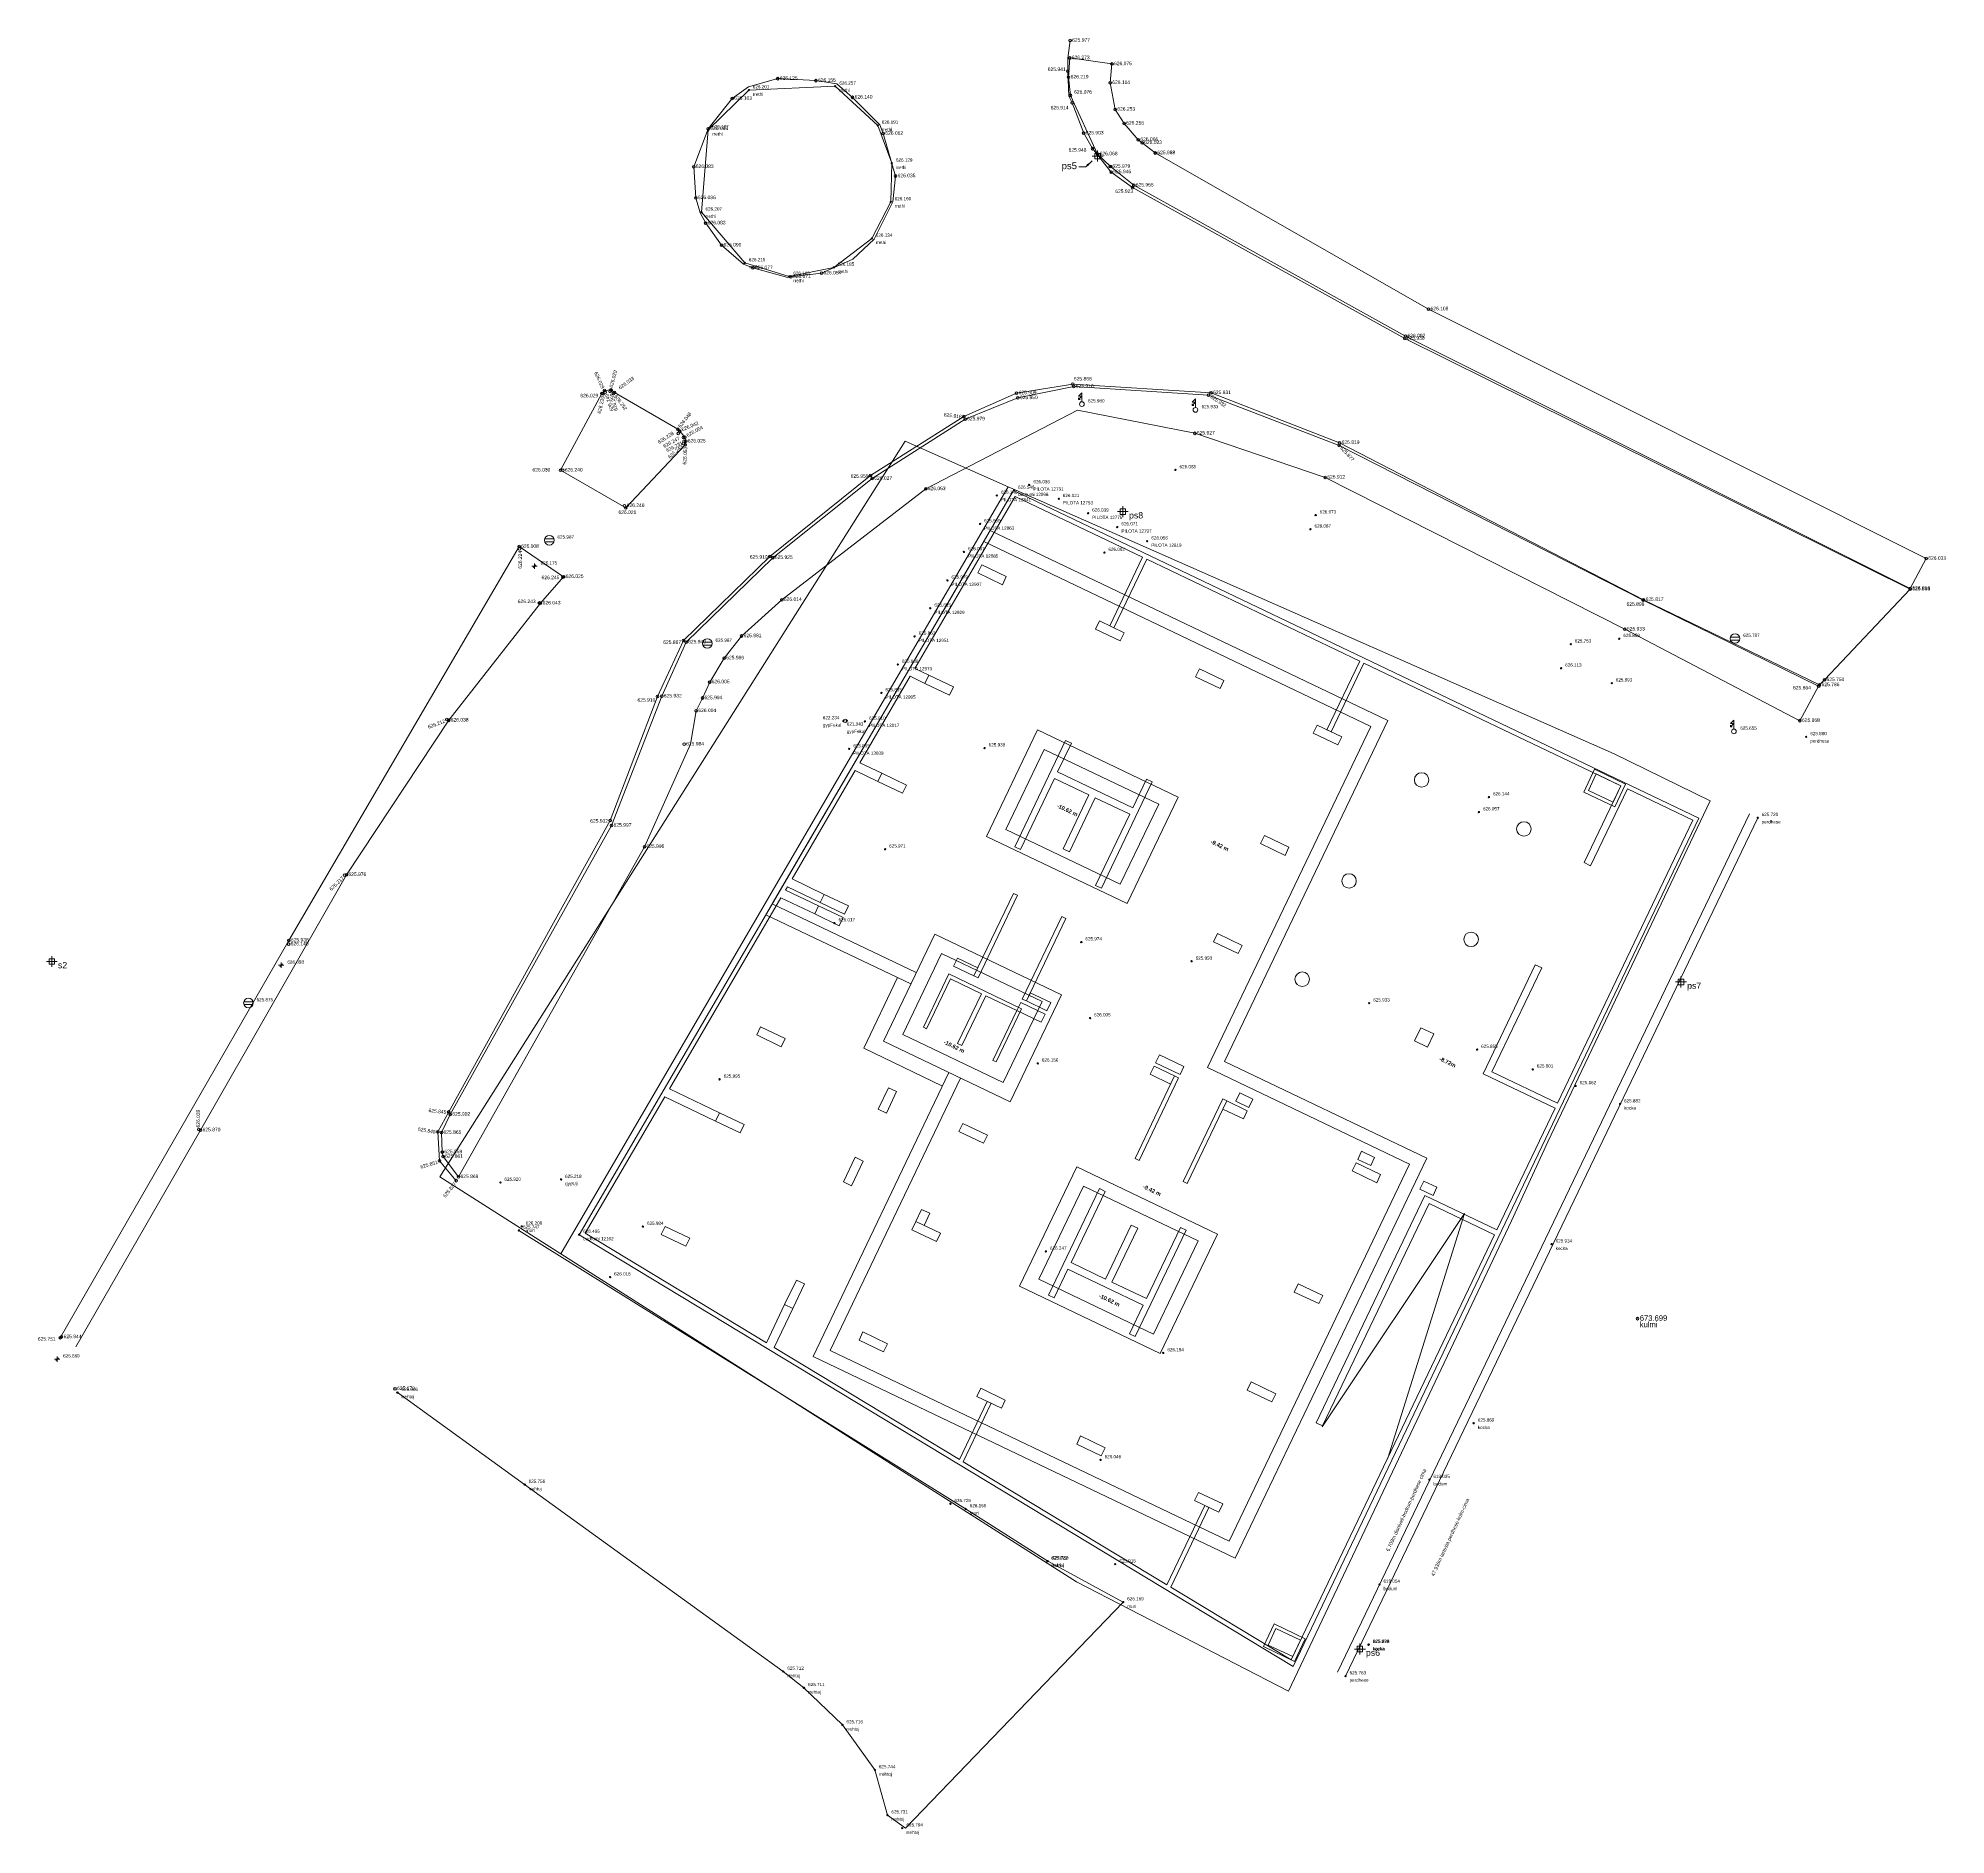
# Model space of a CAD drawing. Header units: metres. Extents: x 7511786 to 7512055, y 4693228 to 4693399.
# Drawn here: x 7511786.2 to 7511891.3, y 4693237.4 to 4693336.5 of the extents above; entities that cross this region are included whole.
import ezdxf
from ezdxf.enums import TextEntityAlignment as Align

# ---------------------------------------------------------------- set-up
doc = ezdxf.new("R2010")
doc.units = ezdxf.units.M
doc.linetypes.add('AXES', pattern=[2, 1.25, -0.25, 0.25, -0.25])
doc.layers.get('0').update_dxf_attribs({"lineweight": 0})
for name, color, linetype, lineweight in [('asfalt', 252, 'Continuous', 0), ('asfalt pikat', 97, 'Continuous', 0), ('bodrumi', 5, 'Continuous', 0), ('KULMI', 10, 'Continuous', 0), ('label', 210, 'Continuous', 0), ('Matjet', 210, 'Continuous', 0), ('matjet e reja', 5, 'Continuous', 0), ('muri', 44, 'Continuous', 0), ('NIVEAU', 170, 'Continuous', 0), ('parcela', 7, 'Continuous', 0), ('perdhesa cima', 10, 'AXES', 0), ('Puset fekali', 30, 'Continuous', 0), ('rampa', 252, 'Continuous', 0), ('rrethoj', 106, 'Continuous', 0), ('rrjet', 7, 'Continuous', 0), ('shtyll elektrike', 1, 'Continuous', 0), ('shtyllat', 1, 'Continuous', 0), ('trapazani', 3, 'Continuous', 0), ('trotuar', 91, 'Continuous', 0), ('trotuar pikat', 155, 'Continuous', 0)]:
    doc.layers.add(name, color=color, linetype=linetype, lineweight=lineweight)
doc.styles.get("Standard").update_dxf_attribs({"font": 'arial.ttf'})
doc.styles.add('style2', font='arialbd.ttf', dxfattribs={"height": 20})
doc.dimstyles.get("Standard").update_dxf_attribs({"dimtxt": 0.18, "dimasz": 0.18, "dimexe": 0.18, "dimexo": 0.0625, "dimgap": 0.09, "dimtad": 0, "dimtih": 1, "dimtoh": 1, "dimdec": 4, "dimzin": 0, "dimdsep": 46, "dimtxsty": 'Standard', "dimcen": 0.09, "dimadec": 0, "dimazin": 0, "dimtfac": 1, "dimtdec": 4, "dimtofl": 0, "dimtmove": 0, "dimatfit": 3, "dimfxl": 1, "dimtolj": 1, "dimtzin": 0, "dimarcsym": 0})

# ---------------------------------------------------------------- blocks, each defined once
blk = doc.blocks.new('*U59', base_point=(7511835.095, 4693311.65, 626.053))
at = {"layer": 'trotuar pikat', "linetype": 'ByBlock', "lineweight": -2}
blk.add_line((7511835.095, 4693311.65, 626.053), (7511835.095, 4693311.65, 626.053), dxfattribs=at)
blk.add_circle((7511835.095, 4693311.65, 626.053), 0.075, dxfattribs=at)
at = {"layer": 'trotuar pikat', "linetype": 'ByBlock', "insert": (7511835.2075, 4693311.68, 626.053), "char_height": 0.195, "attachment_point": 4}
blk.add_mtext('{\\C256;626.053}', dxfattribs=at)
blk = doc.blocks.new('*U60', base_point=(7511827.158, 4693305.539, 626.014))
at = {"layer": 'trotuar pikat', "linetype": 'ByBlock', "lineweight": -2}
blk.add_line((7511827.158, 4693305.539, 626.014), (7511827.158, 4693305.539, 626.014), dxfattribs=at)
blk.add_circle((7511827.158, 4693305.539, 626.014), 0.075, dxfattribs=at)
at = {"layer": 'trotuar pikat', "linetype": 'ByBlock', "insert": (7511827.2705, 4693305.569, 626.014), "char_height": 0.195, "attachment_point": 4}
blk.add_mtext('{\\C256;626.014}', dxfattribs=at)
blk = doc.blocks.new('*U61', base_point=(7511824.938, 4693303.536, 625.981))
at = {"layer": 'trotuar pikat', "linetype": 'ByBlock', "lineweight": -2}
blk.add_line((7511824.938, 4693303.536, 625.981), (7511824.938, 4693303.536, 625.981), dxfattribs=at)
blk.add_circle((7511824.938, 4693303.536, 625.981), 0.075, dxfattribs=at)
at = {"layer": 'trotuar pikat', "linetype": 'ByBlock', "insert": (7511825.0505, 4693303.566, 625.981), "char_height": 0.195, "attachment_point": 4}
blk.add_mtext('{\\C256;625.981}', dxfattribs=at)
blk = doc.blocks.new('*U62', base_point=(7511823.984, 4693302.324, 625.986))
at = {"layer": 'trotuar pikat', "linetype": 'ByBlock', "lineweight": -2}
blk.add_line((7511823.984, 4693302.324, 625.986), (7511823.984, 4693302.324, 625.986), dxfattribs=at)
blk.add_circle((7511823.984, 4693302.324, 625.986), 0.075, dxfattribs=at)
at = {"layer": 'trotuar pikat', "linetype": 'ByBlock', "insert": (7511824.0965, 4693302.354, 625.986), "char_height": 0.195, "attachment_point": 4}
blk.add_mtext('{\\C256;625.986}', dxfattribs=at)
blk = doc.blocks.new('Settling Basin - PK ujrat e zeza')
at = {"color": 21, "lineweight": 0, "flags": 128}
for points in [[(-0.95, 0.27), (0.96, 0.27)], [(-0.95, -0.33), (0.96, -0.33)]]:
    blk.add_lwpolyline(points, dxfattribs=at)
at = {"color": 21, "lineweight": 0}
blk.add_circle((0, 0), 1, dxfattribs=at)
blk = doc.blocks.new('Puset_Kan_Atmosferik')
blk.add_blockref('Settling Basin - PK ujrat e zeza', (0, 0))
blk = doc.blocks.new('*U63', base_point=(7511823.051, 4693303.134, 625.987))
at = {"layer": 'Puset fekali', "color": 0, "linetype": 'ByBlock', "lineweight": -2, "xscale": 0.2624999971783286, "yscale": 0.2624999971783286, "zscale": 0.2624999971783286}
blk.add_blockref('Puset_Kan_Atmosferik', (7511823.051, 4693303.134, 625.987), dxfattribs=at)
at = {"layer": 'label', "linetype": 'ByBlock', "insert": (7511823.501, 4693303.314, 625.987), "char_height": 0.18, "attachment_point": 4}
blk.add_mtext('625.987', dxfattribs=at)
blk = doc.blocks.new('*U64', base_point=(7511823.183, 4693301.002, 626.005))
at = {"layer": 'trotuar pikat', "linetype": 'ByBlock', "lineweight": -2}
blk.add_line((7511823.183, 4693301.002, 626.005), (7511823.183, 4693301.002, 626.005), dxfattribs=at)
blk.add_circle((7511823.183, 4693301.002, 626.005), 0.075, dxfattribs=at)
at = {"layer": 'trotuar pikat', "linetype": 'ByBlock', "insert": (7511823.2955, 4693301.032, 626.005), "char_height": 0.195, "attachment_point": 4}
blk.add_mtext('{\\C256;626.005}', dxfattribs=at)
blk = doc.blocks.new('*U65', base_point=(7511822.782, 4693300.12, 625.994))
at = {"layer": 'trotuar pikat', "linetype": 'ByBlock', "lineweight": -2}
blk.add_line((7511822.782, 4693300.12, 625.994), (7511822.782, 4693300.12, 625.994), dxfattribs=at)
blk.add_circle((7511822.782, 4693300.12, 625.994), 0.075, dxfattribs=at)
at = {"layer": 'trotuar pikat', "linetype": 'ByBlock', "insert": (7511822.8945, 4693300.15, 625.994), "char_height": 0.195, "attachment_point": 4}
blk.add_mtext('{\\C256;625.994}', dxfattribs=at)
blk = doc.blocks.new('*U66', base_point=(7511822.441, 4693299.413, 626.004))
at = {"layer": 'trotuar pikat', "linetype": 'ByBlock', "lineweight": -2}
blk.add_line((7511822.441, 4693299.413, 626.004), (7511822.441, 4693299.413, 626.004), dxfattribs=at)
blk.add_circle((7511822.441, 4693299.413, 626.004), 0.075, dxfattribs=at)
at = {"layer": 'trotuar pikat', "linetype": 'ByBlock', "insert": (7511822.5535, 4693299.443, 626.004), "char_height": 0.195, "attachment_point": 4}
blk.add_mtext('{\\C256;626.004}', dxfattribs=at)
blk = doc.blocks.new('*U67', base_point=(7511821.771, 4693297.565, 625.984))
at = {"layer": 'trotuar pikat', "linetype": 'ByBlock', "lineweight": -2}
blk.add_line((7511821.771, 4693297.565, 625.984), (7511821.771, 4693297.565, 625.984), dxfattribs=at)
blk.add_circle((7511821.771, 4693297.565, 625.984), 0.075, dxfattribs=at)
at = {"layer": 'trotuar pikat', "linetype": 'ByBlock', "insert": (7511821.8835, 4693297.595, 625.984), "char_height": 0.195, "attachment_point": 4}
blk.add_mtext('{\\C256;625.984}', dxfattribs=at)
blk = doc.blocks.new('*U68', base_point=(7511819.577, 4693291.923, 625.996))
at = {"layer": 'trotuar pikat', "linetype": 'ByBlock', "lineweight": -2}
blk.add_line((7511819.577, 4693291.923, 625.996), (7511819.577, 4693291.923, 625.996), dxfattribs=at)
blk.add_circle((7511819.577, 4693291.923, 625.996), 0.075, dxfattribs=at)
at = {"layer": 'trotuar pikat', "linetype": 'ByBlock', "insert": (7511819.6895, 4693291.953, 625.996), "char_height": 0.195, "attachment_point": 4}
blk.add_mtext('{\\C256;625.996}', dxfattribs=at)
blk = doc.blocks.new('*U69', base_point=(7511809.331, 4693273.711, 625.869))
at = {"layer": 'trotuar pikat', "linetype": 'ByBlock', "lineweight": -2}
blk.add_line((7511809.331, 4693273.711, 625.869), (7511809.331, 4693273.711, 625.869), dxfattribs=at)
blk.add_circle((7511809.331, 4693273.711, 625.869), 0.075, dxfattribs=at)
at = {"layer": 'trotuar pikat', "linetype": 'ByBlock', "insert": (7511809.4435, 4693273.741, 625.869), "char_height": 0.195, "attachment_point": 4}
blk.add_mtext('{\\C256;625.869}', dxfattribs=at)
blk = doc.blocks.new('*U70', base_point=(7511809.21, 4693273.5, 625.83))
at = {"layer": 'asfalt pikat', "linetype": 'ByBlock', "lineweight": -2}
blk.add_line((7511809.21, 4693273.5, 625.83), (7511809.21, 4693273.5, 625.83), dxfattribs=at)
blk.add_circle((7511809.21, 4693273.5, 625.83), 0.075, dxfattribs=at)
at = {"layer": 'asfalt pikat', "linetype": 'ByBlock', "insert": (7511809.15, 4693273.37, 625.83), "char_height": 0.195, "attachment_point": 6, "rotation": 50.7429}
blk.add_mtext('{\\C256;625.827}', dxfattribs=at)
blk = doc.blocks.new('*U71', base_point=(7511805.833, 4693262.024, 625.67))
at = {"layer": 'asfalt pikat', "linetype": 'ByBlock', "lineweight": -2}
blk.add_line((7511805.833, 4693262.024, 625.67), (7511805.833, 4693262.024, 625.67), dxfattribs=at)
blk.add_circle((7511805.833, 4693262.024, 625.67), 0.075, dxfattribs=at)
at = {"layer": 'asfalt pikat', "linetype": 'ByBlock', "insert": (7511805.9455, 4693262.054, 625.67), "char_height": 0.195, "attachment_point": 4}
blk.add_mtext('{\\C256;625.670}', dxfattribs=at)
blk = doc.blocks.new('*U72', base_point=(7511805.96, 4693261.81, 625.81))
at = {"layer": 'Matjet', "linetype": 'ByBlock', "lineweight": -2}
blk.add_line((7511805.96, 4693261.81, 625.81), (7511805.96, 4693261.81, 625.81), dxfattribs=at)
blk.add_circle((7511805.96, 4693261.81, 625.81), 0.0375, dxfattribs=at)
at = {"layer": 'Matjet', "linetype": 'ByBlock', "char_height": 0.18}
for s, insert, attachment_point in [('625.806', (7511806.19, 4693261.99, 625.81), 4), ('rrehtoj', (7511806.19, 4693261.68, 625.81), 1)]:
    blk.add_mtext(s, dxfattribs=dict(at, insert=insert, attachment_point=attachment_point))
blk = doc.blocks.new('*U73', base_point=(7511812.98, 4693256.74, 625.76))
at = {"layer": 'Matjet', "linetype": 'ByBlock', "lineweight": -2}
blk.add_line((7511812.98, 4693256.74, 625.76), (7511812.98, 4693256.74, 625.76), dxfattribs=at)
blk.add_circle((7511812.98, 4693256.74, 625.76), 0.0375, dxfattribs=at)
at = {"layer": 'Matjet', "linetype": 'ByBlock', "char_height": 0.18}
for s, insert, attachment_point in [('625.756', (7511813.2, 4693256.92, 625.76), 4), ('rrehtoj', (7511813.2, 4693256.6, 625.76), 1)]:
    blk.add_mtext(s, dxfattribs=dict(at, insert=insert, attachment_point=attachment_point))
blk = doc.blocks.new('*U74', base_point=(7511827.24, 4693246.43, 625.71))
at = {"layer": 'Matjet', "linetype": 'ByBlock', "lineweight": -2}
blk.add_line((7511827.24, 4693246.43, 625.71), (7511827.24, 4693246.43, 625.71), dxfattribs=at)
blk.add_circle((7511827.24, 4693246.43, 625.71), 0.0375, dxfattribs=at)
at = {"layer": 'Matjet', "linetype": 'ByBlock', "char_height": 0.18}
for s, insert, attachment_point in [('625.712', (7511827.46, 4693246.61, 625.71), 4), ('rrehtoj', (7511827.46, 4693246.29, 625.71), 1)]:
    blk.add_mtext(s, dxfattribs=dict(at, insert=insert, attachment_point=attachment_point))
blk = doc.blocks.new('*U75', base_point=(7511828.38, 4693245.53, 625.71))
at = {"layer": 'Matjet', "linetype": 'ByBlock', "lineweight": -2}
blk.add_line((7511828.38, 4693245.53, 625.71), (7511828.38, 4693245.53, 625.71), dxfattribs=at)
blk.add_circle((7511828.38, 4693245.53, 625.71), 0.0375, dxfattribs=at)
at = {"layer": 'Matjet', "linetype": 'ByBlock', "char_height": 0.18}
for s, insert, attachment_point in [('625.711', (7511828.61, 4693245.71, 625.71), 4), ('rrehtoj', (7511828.61, 4693245.39, 625.71), 1)]:
    blk.add_mtext(s, dxfattribs=dict(at, insert=insert, attachment_point=attachment_point))
blk = doc.blocks.new('*U76', base_point=(7511830.5, 4693243.48, 625.72))
at = {"layer": 'Matjet', "linetype": 'ByBlock', "lineweight": -2}
blk.add_line((7511830.5, 4693243.48, 625.72), (7511830.5, 4693243.48, 625.72), dxfattribs=at)
blk.add_circle((7511830.5, 4693243.48, 625.72), 0.0375, dxfattribs=at)
at = {"layer": 'Matjet', "linetype": 'ByBlock', "char_height": 0.18}
for s, insert, attachment_point in [('625.716', (7511830.72, 4693243.66, 625.72), 4), ('rrehtoj', (7511830.72, 4693243.34, 625.72), 1)]:
    blk.add_mtext(s, dxfattribs=dict(at, insert=insert, attachment_point=attachment_point))
blk = doc.blocks.new('*U77', base_point=(7511832.29, 4693241, 625.74))
at = {"layer": 'Matjet', "linetype": 'ByBlock', "lineweight": -2}
blk.add_line((7511832.29, 4693241, 625.74), (7511832.29, 4693241, 625.74), dxfattribs=at)
blk.add_circle((7511832.29, 4693241, 625.74), 0.0375, dxfattribs=at)
at = {"layer": 'Matjet', "linetype": 'ByBlock', "char_height": 0.18}
for s, insert, attachment_point in [('625.744', (7511832.51, 4693241.18, 625.74), 4), ('rrehtoj', (7511832.51, 4693240.86, 625.74), 1)]:
    blk.add_mtext(s, dxfattribs=dict(at, insert=insert, attachment_point=attachment_point))
blk = doc.blocks.new('*U78', base_point=(7511832.98, 4693238.51, 625.73))
at = {"layer": 'Matjet', "linetype": 'ByBlock', "lineweight": -2}
blk.add_line((7511832.98, 4693238.51, 625.73), (7511832.98, 4693238.51, 625.73), dxfattribs=at)
blk.add_circle((7511832.98, 4693238.51, 625.73), 0.0375, dxfattribs=at)
at = {"layer": 'Matjet', "linetype": 'ByBlock', "char_height": 0.18}
for s, insert, attachment_point in [('625.731', (7511833.2, 4693238.69, 625.73), 4), ('rrehtoj', (7511833.2, 4693238.38, 625.73), 1)]:
    blk.add_mtext(s, dxfattribs=dict(at, insert=insert, attachment_point=attachment_point))
blk = doc.blocks.new('*U79', base_point=(7511833.8, 4693237.79, 625.79))
at = {"layer": 'Matjet', "linetype": 'ByBlock', "lineweight": -2}
blk.add_line((7511833.8, 4693237.79, 625.79), (7511833.8, 4693237.79, 625.79), dxfattribs=at)
blk.add_circle((7511833.8, 4693237.79, 625.79), 0.0375, dxfattribs=at)
at = {"layer": 'Matjet', "linetype": 'ByBlock', "char_height": 0.18}
for s, insert, attachment_point in [('625.794', (7511834.03, 4693237.97, 625.79), 4), ('rrehtoj', (7511834.03, 4693237.65, 625.79), 1)]:
    blk.add_mtext(s, dxfattribs=dict(at, insert=insert, attachment_point=attachment_point))
blk = doc.blocks.new('*U80', base_point=(7511841.79, 4693252.51, 625.82))
at = {"layer": 'Matjet', "linetype": 'ByBlock', "lineweight": -2}
blk.add_line((7511841.79, 4693252.51, 625.82), (7511841.79, 4693252.51, 625.82), dxfattribs=at)
blk.add_circle((7511841.79, 4693252.51, 625.82), 0.0375, dxfattribs=at)
at = {"layer": 'Matjet', "linetype": 'ByBlock', "char_height": 0.18}
for s, insert, attachment_point in [('625.822', (7511842.01, 4693252.69, 625.82), 4), ('rrehtoj', (7511842.01, 4693252.38, 625.82), 1)]:
    blk.add_mtext(s, dxfattribs=dict(at, insert=insert, attachment_point=attachment_point))
blk = doc.blocks.new('*U81', base_point=(7511841.82, 4693252.52, 625.78))
at = {"layer": 'Matjet', "linetype": 'ByBlock', "lineweight": -2}
blk.add_line((7511841.82, 4693252.52, 625.78), (7511841.82, 4693252.52, 625.78), dxfattribs=at)
blk.add_circle((7511841.82, 4693252.52, 625.78), 0.0375, dxfattribs=at)
at = {"layer": 'Matjet', "linetype": 'ByBlock', "char_height": 0.18}
for s, insert, attachment_point in [('625.780', (7511842.05, 4693252.7, 625.78), 4), ('muri', (7511842.05, 4693252.38, 625.78), 1)]:
    blk.add_mtext(s, dxfattribs=dict(at, insert=insert, attachment_point=attachment_point))
blk = doc.blocks.new('*U82', base_point=(7511837.29, 4693255.4, 626.15))
at = {"layer": 'Matjet', "linetype": 'ByBlock', "lineweight": -2}
blk.add_line((7511837.29, 4693255.4, 626.15), (7511837.29, 4693255.4, 626.15), dxfattribs=at)
blk.add_circle((7511837.29, 4693255.4, 626.15), 0.0375, dxfattribs=at)
at = {"layer": 'Matjet', "linetype": 'ByBlock', "char_height": 0.18}
for s, insert, attachment_point in [('626.155', (7511837.52, 4693255.58, 626.15), 4), ('muri', (7511837.52, 4693255.26, 626.15), 1)]:
    blk.add_mtext(s, dxfattribs=dict(at, insert=insert, attachment_point=attachment_point))
blk = doc.blocks.new('*U83', base_point=(7511836.451, 4693255.685, 625.725))
at = {"layer": 'Matjet', "linetype": 'ByBlock', "lineweight": -2}
blk.add_line((7511836.451, 4693255.685, 625.725), (7511836.451, 4693255.685, 625.725), dxfattribs=at)
blk.add_circle((7511836.451, 4693255.685, 625.725), 0.0375, dxfattribs=at)
at = {"layer": 'Matjet', "linetype": 'ByBlock', "insert": (7511836.676, 4693255.865, 625.725), "char_height": 0.18, "attachment_point": 4}
blk.add_mtext('625.725', dxfattribs=at)
blk = doc.blocks.new('*U84', base_point=(7511812.656, 4693270.762, 625.747))
at = {"layer": 'Matjet', "linetype": 'ByBlock', "lineweight": -2}
blk.add_line((7511812.656, 4693270.762, 625.747), (7511812.656, 4693270.762, 625.747), dxfattribs=at)
blk.add_circle((7511812.656, 4693270.762, 625.747), 0.0375, dxfattribs=at)
at = {"layer": 'Matjet', "linetype": 'ByBlock', "insert": (7511812.881, 4693270.942, 625.747), "char_height": 0.18, "attachment_point": 4}
blk.add_mtext('625.747', dxfattribs=at)
blk = doc.blocks.new('*U85', base_point=(7511812.82, 4693270.98, 626.21))
at = {"layer": 'Matjet', "linetype": 'ByBlock', "lineweight": -2}
blk.add_line((7511812.82, 4693270.98, 626.21), (7511812.82, 4693270.98, 626.21), dxfattribs=at)
blk.add_circle((7511812.82, 4693270.98, 626.21), 0.0375, dxfattribs=at)
at = {"layer": 'Matjet', "linetype": 'ByBlock', "char_height": 0.18}
for s, insert, attachment_point in [('626.208', (7511813.04, 4693271.16, 626.21), 4), ('muri', (7511813.04, 4693270.85, 626.21), 1)]:
    blk.add_mtext(s, dxfattribs=dict(at, insert=insert, attachment_point=attachment_point))
blk = doc.blocks.new('*U86', base_point=(7511811.637, 4693273.398, 625.92))
at = {"layer": 'Matjet', "linetype": 'ByBlock', "lineweight": -2}
blk.add_line((7511811.637, 4693273.398, 625.92), (7511811.637, 4693273.398, 625.92), dxfattribs=at)
blk.add_circle((7511811.637, 4693273.398, 625.92), 0.0375, dxfattribs=at)
at = {"layer": 'Matjet', "linetype": 'ByBlock', "insert": (7511811.862, 4693273.578, 625.92), "char_height": 0.18, "attachment_point": 4}
blk.add_mtext('625.920', dxfattribs=at)
blk = doc.blocks.new('*U87', base_point=(7511823.733, 4693279.095, 625.995))
at = {"layer": 'Matjet', "linetype": 'ByBlock', "lineweight": -2}
blk.add_line((7511823.733, 4693279.095, 625.995), (7511823.733, 4693279.095, 625.995), dxfattribs=at)
blk.add_circle((7511823.733, 4693279.095, 625.995), 0.0375, dxfattribs=at)
at = {"layer": 'Matjet', "linetype": 'ByBlock', "insert": (7511823.958, 4693279.275, 625.995), "char_height": 0.18, "attachment_point": 4}
blk.add_mtext('625.995', dxfattribs=at)
blk = doc.blocks.new('*U88', base_point=(7511819.497, 4693270.974, 625.984))
at = {"layer": 'Matjet', "linetype": 'ByBlock', "lineweight": -2}
blk.add_line((7511819.497, 4693270.974, 625.984), (7511819.497, 4693270.974, 625.984), dxfattribs=at)
blk.add_circle((7511819.497, 4693270.974, 625.984), 0.0375, dxfattribs=at)
at = {"layer": 'Matjet', "linetype": 'ByBlock', "insert": (7511819.722, 4693271.154, 625.984), "char_height": 0.18, "attachment_point": 4}
blk.add_mtext('625.984', dxfattribs=at)
blk = doc.blocks.new('*U89', base_point=(7511817.689, 4693268.181, 626.016))
at = {"layer": 'Matjet', "linetype": 'ByBlock', "lineweight": -2}
blk.add_line((7511817.689, 4693268.181, 626.016), (7511817.689, 4693268.181, 626.016), dxfattribs=at)
blk.add_circle((7511817.689, 4693268.181, 626.016), 0.0375, dxfattribs=at)
at = {"layer": 'Matjet', "linetype": 'ByBlock', "insert": (7511817.914, 4693268.361, 626.016), "char_height": 0.18, "attachment_point": 4}
blk.add_mtext('626.016', dxfattribs=at)
blk = doc.blocks.new('*U90', base_point=(7511830.06, 4693287.715, 626.017))
at = {"layer": 'Matjet', "linetype": 'ByBlock', "lineweight": -2}
blk.add_line((7511830.06, 4693287.715, 626.017), (7511830.06, 4693287.715, 626.017), dxfattribs=at)
blk.add_circle((7511830.06, 4693287.715, 626.017), 0.0375, dxfattribs=at)
at = {"layer": 'Matjet', "linetype": 'ByBlock', "insert": (7511830.285, 4693287.895, 626.017), "char_height": 0.18, "attachment_point": 4}
blk.add_mtext('626.017', dxfattribs=at)
blk = doc.blocks.new('*U91', base_point=(7511832.854, 4693291.781, 625.971))
at = {"layer": 'Matjet', "linetype": 'ByBlock', "lineweight": -2}
blk.add_line((7511832.854, 4693291.781, 625.971), (7511832.854, 4693291.781, 625.971), dxfattribs=at)
blk.add_circle((7511832.854, 4693291.781, 625.971), 0.0375, dxfattribs=at)
at = {"layer": 'Matjet', "linetype": 'ByBlock', "insert": (7511833.079, 4693291.961, 625.971), "char_height": 0.18, "attachment_point": 4}
blk.add_mtext('625.971', dxfattribs=at)
blk = doc.blocks.new('*U92', base_point=(7511838.337, 4693297.363, 625.938))
at = {"layer": 'Matjet', "linetype": 'ByBlock', "lineweight": -2}
blk.add_line((7511838.337, 4693297.363, 625.938), (7511838.337, 4693297.363, 625.938), dxfattribs=at)
blk.add_circle((7511838.337, 4693297.363, 625.938), 0.0375, dxfattribs=at)
at = {"layer": 'Matjet', "linetype": 'ByBlock', "insert": (7511838.562, 4693297.543, 625.938), "char_height": 0.18, "attachment_point": 4}
blk.add_mtext('625.938', dxfattribs=at)
blk = doc.blocks.new('*U93', base_point=(7511844.939, 4693308.14, 626.092))
at = {"layer": 'Matjet', "linetype": 'ByBlock', "lineweight": -2}
blk.add_line((7511844.939, 4693308.14, 626.092), (7511844.939, 4693308.14, 626.092), dxfattribs=at)
blk.add_circle((7511844.939, 4693308.14, 626.092), 0.0375, dxfattribs=at)
at = {"layer": 'Matjet', "linetype": 'ByBlock', "insert": (7511845.164, 4693308.32, 626.092), "char_height": 0.18, "attachment_point": 4}
blk.add_mtext('626.092', dxfattribs=at)
blk = doc.blocks.new('*U94', base_point=(7511848.859, 4693312.702, 626.088))
at = {"layer": 'Matjet', "linetype": 'ByBlock', "lineweight": -2}
blk.add_line((7511848.859, 4693312.702, 626.088), (7511848.859, 4693312.702, 626.088), dxfattribs=at)
blk.add_circle((7511848.859, 4693312.702, 626.088), 0.0375, dxfattribs=at)
at = {"layer": 'Matjet', "linetype": 'ByBlock', "insert": (7511849.084, 4693312.882, 626.088), "char_height": 0.18, "attachment_point": 4}
blk.add_mtext('626.088', dxfattribs=at)
blk = doc.blocks.new('*U95', base_point=(7511849.927, 4693314.721, 625.927))
at = {"layer": 'trotuar pikat', "linetype": 'ByBlock', "lineweight": -2}
blk.add_line((7511849.927, 4693314.721, 625.927), (7511849.927, 4693314.721, 625.927), dxfattribs=at)
blk.add_circle((7511849.927, 4693314.721, 625.927), 0.075, dxfattribs=at)
at = {"layer": 'trotuar pikat', "linetype": 'ByBlock', "insert": (7511850.0395, 4693314.751, 625.927), "char_height": 0.195, "attachment_point": 4}
blk.add_mtext('{\\C256;625.927}', dxfattribs=at)
blk = doc.blocks.new('Pole electricity_ Shtyllë Elekrike Druri - tension i lartë')
at = {"color": 1, "linetype": 'ByBlock', "lineweight": 0, "flags": 128}
for points in [[(0, 0.5), (0, 2.35), (-0.7, 1.65), (0, 1.65), (-0.7, 0.95)], [(-0.35, 0.95), (-0.7, 0.95), (-0.7, 1.3)]]:
    blk.add_lwpolyline(points, dxfattribs=at)
at = {"color": 1, "linetype": 'ByBlock', "lineweight": 0}
blk.add_circle((0, 0), 0.5, dxfattribs=at)
blk = doc.blocks.new('Shtylle_Elekrike_Druri')
at = {"color": 1, "lineweight": 0}
blk.add_blockref('Pole electricity_ Shtyllë Elekrike Druri - tension i lartë', (0, 0), dxfattribs=at)
blk = doc.blocks.new('*U96', base_point=(7511849.96, 4693316.01, 625.93))
at = {"layer": 'shtyll elektrike', "color": 0, "linetype": 'ByBlock', "lineweight": -2, "xscale": 0.2631578938478685, "yscale": 0.2631578938478685, "zscale": 0.2631578938478685}
blk.add_blockref('Shtylle_Elekrike_Druri', (7511849.96, 4693316.01, 625.93), dxfattribs=at)
at = {"layer": 'label', "linetype": 'ByBlock', "insert": (7511850.3, 4693316.19, 625.93), "char_height": 0.18, "attachment_point": 4}
blk.add_mtext('625.930', dxfattribs=at)
blk = doc.blocks.new('*U97', base_point=(7511850.68, 4693316.83, 625.93))
at = {"layer": 'trotuar pikat', "linetype": 'ByBlock', "lineweight": -2}
blk.add_line((7511850.68, 4693316.83, 625.93), (7511850.68, 4693316.83, 625.93), dxfattribs=at)
blk.add_circle((7511850.68, 4693316.83, 625.93), 0.075, dxfattribs=at)
at = {"layer": 'trotuar pikat', "linetype": 'ByBlock', "insert": (7511850.82, 4693316.77, 625.93), "char_height": 0.195, "attachment_point": 4, "rotation": 325.6581}
blk.add_mtext('{\\C256;625.932}', dxfattribs=at)
blk = doc.blocks.new('*U98', base_point=(7511850.823, 4693316.948, 625.831))
at = {"layer": 'asfalt pikat', "linetype": 'ByBlock', "lineweight": -2}
blk.add_line((7511850.823, 4693316.948, 625.831), (7511850.823, 4693316.948, 625.831), dxfattribs=at)
blk.add_circle((7511850.823, 4693316.948, 625.831), 0.075, dxfattribs=at)
at = {"layer": 'asfalt pikat', "linetype": 'ByBlock', "insert": (7511850.9355, 4693316.978, 625.831), "char_height": 0.195, "attachment_point": 4}
blk.add_mtext('{\\C256;625.831}', dxfattribs=at)
blk = doc.blocks.new('*U99', base_point=(7511857.907, 4693314.196, 625.819))
at = {"layer": 'asfalt pikat', "linetype": 'ByBlock', "lineweight": -2}
blk.add_line((7511857.907, 4693314.196, 625.819), (7511857.907, 4693314.196, 625.819), dxfattribs=at)
blk.add_circle((7511857.907, 4693314.196, 625.819), 0.075, dxfattribs=at)
at = {"layer": 'asfalt pikat', "linetype": 'ByBlock', "insert": (7511858.0195, 4693314.226, 625.819), "char_height": 0.195, "attachment_point": 4}
blk.add_mtext('{\\C256;625.819}', dxfattribs=at)
blk = doc.blocks.new('*U100', base_point=(7511857.88, 4693314.04, 625.88))
at = {"layer": 'trotuar pikat', "linetype": 'ByBlock', "lineweight": -2}
blk.add_line((7511857.88, 4693314.04, 625.88), (7511857.88, 4693314.04, 625.88), dxfattribs=at)
blk.add_circle((7511857.88, 4693314.04, 625.88), 0.075, dxfattribs=at)
at = {"layer": 'trotuar pikat', "linetype": 'ByBlock', "insert": (7511858, 4693313.95, 625.88), "char_height": 0.195, "attachment_point": 4, "rotation": 312.402}
blk.add_mtext('{\\C256;625.877}', dxfattribs=at)
blk = doc.blocks.new('*U101', base_point=(7511857.121, 4693312.288, 625.912))
at = {"layer": 'trotuar pikat', "linetype": 'ByBlock', "lineweight": -2}
blk.add_line((7511857.121, 4693312.288, 625.912), (7511857.121, 4693312.288, 625.912), dxfattribs=at)
blk.add_circle((7511857.121, 4693312.288, 625.912), 0.075, dxfattribs=at)
at = {"layer": 'trotuar pikat', "linetype": 'ByBlock', "insert": (7511857.2335, 4693312.318, 625.912), "char_height": 0.195, "attachment_point": 4}
blk.add_mtext('{\\C256;625.912}', dxfattribs=at)
blk = doc.blocks.new('*U102', base_point=(7511856.588, 4693310.215, 626.073))
at = {"layer": 'Matjet', "linetype": 'ByBlock', "lineweight": -2}
blk.add_line((7511856.588, 4693310.215, 626.073), (7511856.588, 4693310.215, 626.073), dxfattribs=at)
blk.add_circle((7511856.588, 4693310.215, 626.073), 0.0375, dxfattribs=at)
at = {"layer": 'Matjet', "linetype": 'ByBlock', "insert": (7511856.813, 4693310.395, 626.073), "char_height": 0.18, "attachment_point": 4}
blk.add_mtext('626.073', dxfattribs=at)
blk = doc.blocks.new('*U103', base_point=(7511856.3, 4693309.431, 626.067))
at = {"layer": 'Matjet', "linetype": 'ByBlock', "lineweight": -2}
blk.add_line((7511856.3, 4693309.431, 626.067), (7511856.3, 4693309.431, 626.067), dxfattribs=at)
blk.add_circle((7511856.3, 4693309.431, 626.067), 0.0375, dxfattribs=at)
at = {"layer": 'Matjet', "linetype": 'ByBlock', "insert": (7511856.525, 4693309.611, 626.067), "char_height": 0.18, "attachment_point": 4}
blk.add_mtext('626.067', dxfattribs=at)
blk = doc.blocks.new('*U104', base_point=(7511874.672, 4693305.54, 625.817))
at = {"layer": 'asfalt pikat', "linetype": 'ByBlock', "lineweight": -2}
blk.add_line((7511874.672, 4693305.54, 625.817), (7511874.672, 4693305.54, 625.817), dxfattribs=at)
blk.add_circle((7511874.672, 4693305.54, 625.817), 0.075, dxfattribs=at)
at = {"layer": 'asfalt pikat', "linetype": 'ByBlock', "insert": (7511874.7845, 4693305.57, 625.817), "char_height": 0.195, "attachment_point": 4}
blk.add_mtext('{\\C256;625.817}', dxfattribs=at)
blk = doc.blocks.new('*U105', base_point=(7511874.64, 4693305.52, 625.9))
at = {"layer": 'trotuar pikat', "linetype": 'ByBlock', "lineweight": -2}
blk.add_line((7511874.64, 4693305.52, 625.9), (7511874.64, 4693305.52, 625.9), dxfattribs=at)
blk.add_circle((7511874.64, 4693305.52, 625.9), 0.075, dxfattribs=at)
at = {"layer": 'trotuar pikat', "linetype": 'ByBlock', "insert": (7511873.73, 4693305.3, 625.9), "char_height": 0.195, "attachment_point": 4}
blk.add_mtext('{\\C256;625.898}', dxfattribs=at)
blk = doc.blocks.new('*U106', base_point=(7511873.637, 4693303.905, 625.933))
at = {"layer": 'trotuar pikat', "linetype": 'ByBlock', "lineweight": -2}
blk.add_line((7511873.637, 4693303.905, 625.933), (7511873.637, 4693303.905, 625.933), dxfattribs=at)
blk.add_circle((7511873.637, 4693303.905, 625.933), 0.075, dxfattribs=at)
at = {"layer": 'trotuar pikat', "linetype": 'ByBlock', "insert": (7511873.7495, 4693303.935, 625.933), "char_height": 0.195, "attachment_point": 4}
blk.add_mtext('{\\C256;625.933}', dxfattribs=at)
blk = doc.blocks.new('*U107', base_point=(7511873.325, 4693303.391, 625.859))
at = {"layer": 'Matjet', "linetype": 'ByBlock', "lineweight": -2}
blk.add_line((7511873.325, 4693303.391, 625.859), (7511873.325, 4693303.391, 625.859), dxfattribs=at)
blk.add_circle((7511873.325, 4693303.391, 625.859), 0.0375, dxfattribs=at)
at = {"layer": 'Matjet', "linetype": 'ByBlock', "insert": (7511873.55, 4693303.571, 625.859), "char_height": 0.18, "attachment_point": 4}
blk.add_mtext('625.859', dxfattribs=at)
blk = doc.blocks.new('*U108', base_point=(7511872.906, 4693300.944, 625.893))
at = {"layer": 'Matjet', "linetype": 'ByBlock', "lineweight": -2}
blk.add_line((7511872.906, 4693300.944, 625.893), (7511872.906, 4693300.944, 625.893), dxfattribs=at)
blk.add_circle((7511872.906, 4693300.944, 625.893), 0.0375, dxfattribs=at)
at = {"layer": 'Matjet', "linetype": 'ByBlock', "insert": (7511873.131, 4693301.124, 625.893), "char_height": 0.18, "attachment_point": 4}
blk.add_mtext('625.893', dxfattribs=at)
blk = doc.blocks.new('*U109', base_point=(7511879.65, 4693298.28, 625.65))
at = {"layer": 'shtyll elektrike', "color": 0, "linetype": 'ByBlock', "lineweight": -2, "xscale": 0.2631578938478685, "yscale": 0.2631578938478685, "zscale": 0.2631578938478685}
blk.add_blockref('Shtylle_Elekrike_Druri', (7511879.65, 4693298.28, 625.65), dxfattribs=at)
at = {"layer": 'label', "linetype": 'ByBlock', "insert": (7511880, 4693298.46, 625.65), "char_height": 0.18, "attachment_point": 4}
blk.add_mtext('625.655', dxfattribs=at)
blk = doc.blocks.new('*U110', base_point=(7511879.714, 4693303.397, 625.787))
at = {"layer": 'Puset fekali', "color": 0, "linetype": 'ByBlock', "lineweight": -2, "xscale": 0.2624999971783286, "yscale": 0.2624999971783286, "zscale": 0.2624999971783286}
blk.add_blockref('Puset_Kan_Atmosferik', (7511879.714, 4693303.397, 625.787), dxfattribs=at)
at = {"layer": 'label', "linetype": 'ByBlock', "insert": (7511880.164, 4693303.577, 625.787), "char_height": 0.18, "attachment_point": 4}
blk.add_mtext('625.787', dxfattribs=at)
blk = doc.blocks.new('*U111', base_point=(7511883.63, 4693297.98, 625.88))
at = {"layer": 'Matjet', "linetype": 'ByBlock', "lineweight": -2}
blk.add_line((7511883.63, 4693297.98, 625.88), (7511883.63, 4693297.98, 625.88), dxfattribs=at)
blk.add_circle((7511883.63, 4693297.98, 625.88), 0.0375, dxfattribs=at)
at = {"layer": 'Matjet', "linetype": 'ByBlock', "char_height": 0.18}
for s, insert, attachment_point in [('625.880', (7511883.86, 4693298.16, 625.88), 4), ('perdhese', (7511883.86, 4693297.84, 625.88), 1)]:
    blk.add_mtext(s, dxfattribs=dict(at, insert=insert, attachment_point=attachment_point))
blk = doc.blocks.new('*U112', base_point=(7511884.638, 4693301.124, 625.75))
at = {"layer": 'asfalt pikat', "linetype": 'ByBlock', "lineweight": -2}
blk.add_line((7511884.638, 4693301.124, 625.75), (7511884.638, 4693301.124, 625.75), dxfattribs=at)
blk.add_circle((7511884.638, 4693301.124, 625.75), 0.075, dxfattribs=at)
at = {"layer": 'asfalt pikat', "linetype": 'ByBlock', "insert": (7511884.7505, 4693301.154, 625.75), "char_height": 0.195, "attachment_point": 4}
blk.add_mtext('{\\C256;625.750}', dxfattribs=at)
blk = doc.blocks.new('*U113', base_point=(7511884.37, 4693300.836, 625.786))
at = {"layer": 'asfalt pikat', "linetype": 'ByBlock', "lineweight": -2}
blk.add_line((7511884.37, 4693300.836, 625.786), (7511884.37, 4693300.836, 625.786), dxfattribs=at)
blk.add_circle((7511884.37, 4693300.836, 625.786), 0.075, dxfattribs=at)
at = {"layer": 'asfalt pikat', "linetype": 'ByBlock', "insert": (7511884.4825, 4693300.866, 625.786), "char_height": 0.195, "attachment_point": 4}
blk.add_mtext('{\\C256;625.786}', dxfattribs=at)
blk = doc.blocks.new('*U114', base_point=(7511884.32, 4693300.78, 625.86))
at = {"layer": 'trotuar pikat', "linetype": 'ByBlock', "lineweight": -2}
blk.add_line((7511884.32, 4693300.78, 625.86), (7511884.32, 4693300.78, 625.86), dxfattribs=at)
blk.add_circle((7511884.32, 4693300.78, 625.86), 0.075, dxfattribs=at)
at = {"layer": 'trotuar pikat', "linetype": 'ByBlock', "insert": (7511882.91, 4693300.69, 625.86), "char_height": 0.195, "attachment_point": 4}
blk.add_mtext('{\\C256;625.864}', dxfattribs=at)
blk = doc.blocks.new('*U115', base_point=(7511883.295, 4693298.866, 625.868))
at = {"layer": 'trotuar pikat', "linetype": 'ByBlock', "lineweight": -2}
blk.add_line((7511883.295, 4693298.866, 625.868), (7511883.295, 4693298.866, 625.868), dxfattribs=at)
blk.add_circle((7511883.295, 4693298.866, 625.868), 0.075, dxfattribs=at)
at = {"layer": 'trotuar pikat', "linetype": 'ByBlock', "insert": (7511883.4075, 4693298.896, 625.868), "char_height": 0.195, "attachment_point": 4}
blk.add_mtext('{\\C256;625.868}', dxfattribs=at)
blk = doc.blocks.new('*U116', base_point=(7511870.654, 4693303.091, 625.753))
at = {"layer": 'Matjet', "linetype": 'ByBlock', "lineweight": -2}
blk.add_line((7511870.654, 4693303.091, 625.753), (7511870.654, 4693303.091, 625.753), dxfattribs=at)
blk.add_circle((7511870.654, 4693303.091, 625.753), 0.0375, dxfattribs=at)
at = {"layer": 'Matjet', "linetype": 'ByBlock', "insert": (7511870.879, 4693303.271, 625.753), "char_height": 0.18, "attachment_point": 4}
blk.add_mtext('625.753', dxfattribs=at)
blk = doc.blocks.new('*U117', base_point=(7511870.125, 4693301.762, 626.113))
at = {"layer": 'Matjet', "linetype": 'ByBlock', "lineweight": -2}
blk.add_line((7511870.125, 4693301.762, 626.113), (7511870.125, 4693301.762, 626.113), dxfattribs=at)
blk.add_circle((7511870.125, 4693301.762, 626.113), 0.0375, dxfattribs=at)
at = {"layer": 'Matjet', "linetype": 'ByBlock', "insert": (7511870.35, 4693301.942, 626.113), "char_height": 0.18, "attachment_point": 4}
blk.add_mtext('626.113', dxfattribs=at)
blk = doc.blocks.new('*U118', base_point=(7511866.143, 4693294.664, 626.144))
at = {"layer": 'Matjet', "linetype": 'ByBlock', "lineweight": -2}
blk.add_line((7511866.143, 4693294.664, 626.144), (7511866.143, 4693294.664, 626.144), dxfattribs=at)
blk.add_circle((7511866.143, 4693294.664, 626.144), 0.0375, dxfattribs=at)
at = {"layer": 'Matjet', "linetype": 'ByBlock', "insert": (7511866.368, 4693294.844, 626.144), "char_height": 0.18, "attachment_point": 4}
blk.add_mtext('626.144', dxfattribs=at)
blk = doc.blocks.new('*U119', base_point=(7511865.587, 4693293.833, 626.057))
at = {"layer": 'Matjet', "linetype": 'ByBlock', "lineweight": -2}
blk.add_line((7511865.587, 4693293.833, 626.057), (7511865.587, 4693293.833, 626.057), dxfattribs=at)
blk.add_circle((7511865.587, 4693293.833, 626.057), 0.0375, dxfattribs=at)
at = {"layer": 'Matjet', "linetype": 'ByBlock', "insert": (7511865.812, 4693294.013, 626.057), "char_height": 0.18, "attachment_point": 4}
blk.add_mtext('626.057', dxfattribs=at)
blk = doc.blocks.new('*U120', base_point=(7511859.544, 4693283.29, 625.933))
at = {"layer": 'Matjet', "linetype": 'ByBlock', "lineweight": -2}
blk.add_line((7511859.544, 4693283.29, 625.933), (7511859.544, 4693283.29, 625.933), dxfattribs=at)
blk.add_circle((7511859.544, 4693283.29, 625.933), 0.0375, dxfattribs=at)
at = {"layer": 'Matjet', "linetype": 'ByBlock', "insert": (7511859.769, 4693283.47, 625.933), "char_height": 0.18, "attachment_point": 4}
blk.add_mtext('625.933', dxfattribs=at)
blk = doc.blocks.new('*U121', base_point=(7511865.493, 4693280.727, 625.855))
at = {"layer": 'Matjet', "linetype": 'ByBlock', "lineweight": -2}
blk.add_line((7511865.493, 4693280.727, 625.855), (7511865.493, 4693280.727, 625.855), dxfattribs=at)
blk.add_circle((7511865.493, 4693280.727, 625.855), 0.0375, dxfattribs=at)
at = {"layer": 'Matjet', "linetype": 'ByBlock', "insert": (7511865.718, 4693280.907, 625.855), "char_height": 0.18, "attachment_point": 4}
blk.add_mtext('625.855', dxfattribs=at)
blk = doc.blocks.new('*U122', base_point=(7511868.559, 4693279.645, 625.801))
at = {"layer": 'Matjet', "linetype": 'ByBlock', "lineweight": -2}
blk.add_line((7511868.559, 4693279.645, 625.801), (7511868.559, 4693279.645, 625.801), dxfattribs=at)
blk.add_circle((7511868.559, 4693279.645, 625.801), 0.0375, dxfattribs=at)
at = {"layer": 'Matjet', "linetype": 'ByBlock', "insert": (7511868.784, 4693279.825, 625.801), "char_height": 0.18, "attachment_point": 4}
blk.add_mtext('625.801', dxfattribs=at)
blk = doc.blocks.new('*U123', base_point=(7511870.919, 4693278.728, 625.862))
at = {"layer": 'Matjet', "linetype": 'ByBlock', "lineweight": -2}
blk.add_line((7511870.919, 4693278.728, 625.862), (7511870.919, 4693278.728, 625.862), dxfattribs=at)
blk.add_circle((7511870.919, 4693278.728, 625.862), 0.0375, dxfattribs=at)
at = {"layer": 'Matjet', "linetype": 'ByBlock', "insert": (7511871.144, 4693278.908, 625.862), "char_height": 0.18, "attachment_point": 4}
blk.add_mtext('625.862', dxfattribs=at)
blk = doc.blocks.new('*U124', base_point=(7511873.37, 4693277.73, 625.88))
at = {"layer": 'Matjet', "linetype": 'ByBlock', "lineweight": -2}
blk.add_line((7511873.37, 4693277.73, 625.88), (7511873.37, 4693277.73, 625.88), dxfattribs=at)
blk.add_circle((7511873.37, 4693277.73, 625.88), 0.0375, dxfattribs=at)
at = {"layer": 'Matjet', "linetype": 'ByBlock', "char_height": 0.18}
for s, insert, attachment_point in [('625.882', (7511873.59, 4693277.91, 625.88), 4), ('kocka', (7511873.59, 4693277.6, 625.88), 1)]:
    blk.add_mtext(s, dxfattribs=dict(at, insert=insert, attachment_point=attachment_point))
blk = doc.blocks.new('*U125', base_point=(7511869.6, 4693270, 625.93))
at = {"layer": 'Matjet', "linetype": 'ByBlock', "lineweight": -2}
blk.add_line((7511869.6, 4693270, 625.93), (7511869.6, 4693270, 625.93), dxfattribs=at)
blk.add_circle((7511869.6, 4693270, 625.93), 0.0375, dxfattribs=at)
at = {"layer": 'Matjet', "linetype": 'ByBlock', "char_height": 0.18}
for s, insert, attachment_point in [('625.934', (7511869.82, 4693270.18, 625.93), 4), ('kocka', (7511869.82, 4693269.86, 625.93), 1)]:
    blk.add_mtext(s, dxfattribs=dict(at, insert=insert, attachment_point=attachment_point))
blk = doc.blocks.new('*U126', base_point=(7511865.3, 4693260.12, 625.87))
at = {"layer": 'Matjet', "linetype": 'ByBlock', "lineweight": -2}
blk.add_line((7511865.3, 4693260.12, 625.87), (7511865.3, 4693260.12, 625.87), dxfattribs=at)
blk.add_circle((7511865.3, 4693260.12, 625.87), 0.0375, dxfattribs=at)
at = {"layer": 'Matjet', "linetype": 'ByBlock', "char_height": 0.18}
for s, insert, attachment_point in [('625.869', (7511865.53, 4693260.3, 625.87), 4), ('kocka', (7511865.53, 4693259.98, 625.87), 1)]:
    blk.add_mtext(s, dxfattribs=dict(at, insert=insert, attachment_point=attachment_point))
blk = doc.blocks.new('*U127', base_point=(7511859.5, 4693247.91, 625.88))
at = {"layer": 'Matjet', "linetype": 'ByBlock', "lineweight": -2}
blk.add_line((7511859.5, 4693247.91, 625.88), (7511859.5, 4693247.91, 625.88), dxfattribs=at)
blk.add_circle((7511859.5, 4693247.91, 625.88), 0.0375, dxfattribs=at)
at = {"layer": 'Matjet', "linetype": 'ByBlock', "char_height": 0.18}
for s, insert, attachment_point in [('625.879', (7511859.73, 4693248.09, 625.88), 4), ('kocka', (7511859.73, 4693247.77, 625.88), 1)]:
    blk.add_mtext(s, dxfattribs=dict(at, insert=insert, attachment_point=attachment_point))
blk = doc.blocks.new('*U128', base_point=(7511859.52, 4693247.92, 625.9))
at = {"layer": 'Matjet', "linetype": 'ByBlock', "lineweight": -2}
blk.add_line((7511859.52, 4693247.92, 625.9), (7511859.52, 4693247.92, 625.9), dxfattribs=at)
blk.add_circle((7511859.52, 4693247.92, 625.9), 0.0375, dxfattribs=at)
at = {"layer": 'Matjet', "linetype": 'ByBlock', "char_height": 0.18}
for s, insert, attachment_point in [('625.898', (7511859.75, 4693248.1, 625.9), 4), ('kocka', (7511859.75, 4693247.78, 625.9), 1)]:
    blk.add_mtext(s, dxfattribs=dict(at, insert=insert, attachment_point=attachment_point))
blk = doc.blocks.new('*U129', base_point=(7511845.543, 4693252.351, 625.915))
at = {"layer": 'Matjet', "linetype": 'ByBlock', "lineweight": -2}
blk.add_line((7511845.543, 4693252.351, 625.915), (7511845.543, 4693252.351, 625.915), dxfattribs=at)
blk.add_circle((7511845.543, 4693252.351, 625.915), 0.0375, dxfattribs=at)
at = {"layer": 'Matjet', "linetype": 'ByBlock', "insert": (7511845.768, 4693252.531, 625.915), "char_height": 0.18, "attachment_point": 4}
blk.add_mtext('625.915', dxfattribs=at)
blk = doc.blocks.new('*U130', base_point=(7511845.98, 4693250.26, 626.17))
at = {"layer": 'Matjet', "linetype": 'ByBlock', "lineweight": -2}
blk.add_line((7511845.98, 4693250.26, 626.17), (7511845.98, 4693250.26, 626.17), dxfattribs=at)
blk.add_circle((7511845.98, 4693250.26, 626.17), 0.0375, dxfattribs=at)
at = {"layer": 'Matjet', "linetype": 'ByBlock', "char_height": 0.18}
for s, insert, attachment_point in [('626.169', (7511846.2, 4693250.44, 626.17), 4), ('muri', (7511846.2, 4693250.12, 626.17), 1)]:
    blk.add_mtext(s, dxfattribs=dict(at, insert=insert, attachment_point=attachment_point))
blk = doc.blocks.new('*U131', base_point=(7511844.729, 4693258.1, 626.046))
at = {"layer": 'Matjet', "linetype": 'ByBlock', "lineweight": -2}
blk.add_line((7511844.729, 4693258.1, 626.046), (7511844.729, 4693258.1, 626.046), dxfattribs=at)
blk.add_circle((7511844.729, 4693258.1, 626.046), 0.0375, dxfattribs=at)
at = {"layer": 'Matjet', "linetype": 'ByBlock', "insert": (7511844.954, 4693258.28, 626.046), "char_height": 0.18, "attachment_point": 4}
blk.add_mtext('626.046', dxfattribs=at)
blk = doc.blocks.new('*U132', base_point=(7511848.186, 4693264.003, 626.194))
at = {"layer": 'Matjet', "linetype": 'ByBlock', "lineweight": -2}
blk.add_line((7511848.186, 4693264.003, 626.194), (7511848.186, 4693264.003, 626.194), dxfattribs=at)
blk.add_circle((7511848.186, 4693264.003, 626.194), 0.0375, dxfattribs=at)
at = {"layer": 'Matjet', "linetype": 'ByBlock', "insert": (7511848.411, 4693264.183, 626.194), "char_height": 0.18, "attachment_point": 4}
blk.add_mtext('626.194', dxfattribs=at)
blk = doc.blocks.new('*U133', base_point=(7511841.72, 4693269.604, 626.247))
at = {"layer": 'Matjet', "linetype": 'ByBlock', "lineweight": -2}
blk.add_line((7511841.72, 4693269.604, 626.247), (7511841.72, 4693269.604, 626.247), dxfattribs=at)
blk.add_circle((7511841.72, 4693269.604, 626.247), 0.0375, dxfattribs=at)
at = {"layer": 'Matjet', "linetype": 'ByBlock', "insert": (7511841.945, 4693269.784, 626.247), "char_height": 0.18, "attachment_point": 4}
blk.add_mtext('626.247', dxfattribs=at)
blk = doc.blocks.new('*U134', base_point=(7511841.274, 4693279.969, 626.156))
at = {"layer": 'Matjet', "linetype": 'ByBlock', "lineweight": -2}
blk.add_line((7511841.274, 4693279.969, 626.156), (7511841.274, 4693279.969, 626.156), dxfattribs=at)
blk.add_circle((7511841.274, 4693279.969, 626.156), 0.0375, dxfattribs=at)
at = {"layer": 'Matjet', "linetype": 'ByBlock', "insert": (7511841.499, 4693280.149, 626.156), "char_height": 0.18, "attachment_point": 4}
blk.add_mtext('626.156', dxfattribs=at)
blk = doc.blocks.new('*U135', base_point=(7511844.153, 4693282.47, 626.005))
at = {"layer": 'Matjet', "linetype": 'ByBlock', "lineweight": -2}
blk.add_line((7511844.153, 4693282.47, 626.005), (7511844.153, 4693282.47, 626.005), dxfattribs=at)
blk.add_circle((7511844.153, 4693282.47, 626.005), 0.0375, dxfattribs=at)
at = {"layer": 'Matjet', "linetype": 'ByBlock', "insert": (7511844.378, 4693282.65, 626.005), "char_height": 0.18, "attachment_point": 4}
blk.add_mtext('626.005', dxfattribs=at)
blk = doc.blocks.new('*U136', base_point=(7511843.67, 4693286.657, 625.974))
at = {"layer": 'Matjet', "linetype": 'ByBlock', "lineweight": -2}
blk.add_line((7511843.67, 4693286.657, 625.974), (7511843.67, 4693286.657, 625.974), dxfattribs=at)
blk.add_circle((7511843.67, 4693286.657, 625.974), 0.0375, dxfattribs=at)
at = {"layer": 'Matjet', "linetype": 'ByBlock', "insert": (7511843.895, 4693286.837, 625.974), "char_height": 0.18, "attachment_point": 4}
blk.add_mtext('625.974', dxfattribs=at)
blk = doc.blocks.new('*U137', base_point=(7511849.752, 4693285.6, 625.993))
at = {"layer": 'Matjet', "linetype": 'ByBlock', "lineweight": -2}
blk.add_line((7511849.752, 4693285.6, 625.993), (7511849.752, 4693285.6, 625.993), dxfattribs=at)
blk.add_circle((7511849.752, 4693285.6, 625.993), 0.0375, dxfattribs=at)
at = {"layer": 'Matjet', "linetype": 'ByBlock', "insert": (7511849.977, 4693285.78, 625.993), "char_height": 0.18, "attachment_point": 4}
blk.add_mtext('625.993', dxfattribs=at)
blk = doc.blocks.new('*U138', base_point=(7511830.02, 4693323.87, 626.18))
at = {"layer": 'Matjet', "linetype": 'ByBlock', "lineweight": -2}
blk.add_line((7511830.02, 4693323.87, 626.18), (7511830.02, 4693323.87, 626.18), dxfattribs=at)
blk.add_circle((7511830.02, 4693323.87, 626.18), 0.0375, dxfattribs=at)
at = {"layer": 'Matjet', "linetype": 'ByBlock', "char_height": 0.18}
for s, insert, attachment_point in [('626.185', (7511830.24, 4693324.05, 626.18), 4), ('rrethi', (7511830.24, 4693323.74, 626.18), 1)]:
    blk.add_mtext(s, dxfattribs=dict(at, insert=insert, attachment_point=attachment_point))
blk = doc.blocks.new('*U139', base_point=(7511832.12, 4693325.47, 626.13))
at = {"layer": 'Matjet', "linetype": 'ByBlock', "lineweight": -2}
blk.add_line((7511832.12, 4693325.47, 626.13), (7511832.12, 4693325.47, 626.13), dxfattribs=at)
blk.add_circle((7511832.12, 4693325.47, 626.13), 0.0375, dxfattribs=at)
at = {"layer": 'Matjet', "linetype": 'ByBlock', "char_height": 0.18}
for s, insert, attachment_point in [('626.134', (7511832.34, 4693325.65, 626.13), 4), ('rrethi', (7511832.34, 4693325.34, 626.13), 1)]:
    blk.add_mtext(s, dxfattribs=dict(at, insert=insert, attachment_point=attachment_point))
blk = doc.blocks.new('*U140', base_point=(7511833.16, 4693327.48, 626.16))
at = {"layer": 'Matjet', "linetype": 'ByBlock', "lineweight": -2}
blk.add_line((7511833.16, 4693327.48, 626.16), (7511833.16, 4693327.48, 626.16), dxfattribs=at)
blk.add_circle((7511833.16, 4693327.48, 626.16), 0.0375, dxfattribs=at)
at = {"layer": 'Matjet', "linetype": 'ByBlock', "char_height": 0.18}
for s, insert, attachment_point in [('626.160', (7511833.38, 4693327.66, 626.16), 4), ('rrethi', (7511833.38, 4693327.35, 626.16), 1)]:
    blk.add_mtext(s, dxfattribs=dict(at, insert=insert, attachment_point=attachment_point))
blk = doc.blocks.new('*U141', base_point=(7511833.22, 4693329.61, 626.13))
at = {"layer": 'Matjet', "linetype": 'ByBlock', "lineweight": -2}
blk.add_line((7511833.22, 4693329.61, 626.13), (7511833.22, 4693329.61, 626.13), dxfattribs=at)
blk.add_circle((7511833.22, 4693329.61, 626.13), 0.0375, dxfattribs=at)
at = {"layer": 'Matjet', "linetype": 'ByBlock', "char_height": 0.18}
for s, insert, attachment_point in [('626.129', (7511833.45, 4693329.79, 626.13), 4), ('rrethi', (7511833.45, 4693329.47, 626.13), 1)]:
    blk.add_mtext(s, dxfattribs=dict(at, insert=insert, attachment_point=attachment_point))
blk = doc.blocks.new('*U142', base_point=(7511832.45, 4693331.7, 626.19))
at = {"layer": 'Matjet', "linetype": 'ByBlock', "lineweight": -2}
blk.add_line((7511832.45, 4693331.7, 626.19), (7511832.45, 4693331.7, 626.19), dxfattribs=at)
blk.add_circle((7511832.45, 4693331.7, 626.19), 0.0375, dxfattribs=at)
at = {"layer": 'Matjet', "linetype": 'ByBlock', "char_height": 0.18}
for s, insert, attachment_point in [('626.191', (7511832.67, 4693331.88, 626.19), 4), ('rrethi', (7511832.67, 4693331.56, 626.19), 1)]:
    blk.add_mtext(s, dxfattribs=dict(at, insert=insert, attachment_point=attachment_point))
blk = doc.blocks.new('*U143', base_point=(7511830.1, 4693333.86, 626.26))
at = {"layer": 'Matjet', "linetype": 'ByBlock', "lineweight": -2}
blk.add_line((7511830.1, 4693333.86, 626.26), (7511830.1, 4693333.86, 626.26), dxfattribs=at)
blk.add_circle((7511830.1, 4693333.86, 626.26), 0.0375, dxfattribs=at)
at = {"layer": 'Matjet', "linetype": 'ByBlock', "char_height": 0.18}
for s, insert, attachment_point in [('626.257', (7511830.33, 4693334.04, 626.26), 4), ('rrethi', (7511830.33, 4693333.73, 626.26), 1)]:
    blk.add_mtext(s, dxfattribs=dict(at, insert=insert, attachment_point=attachment_point))
blk = doc.blocks.new('*U144', base_point=(7511825.34, 4693333.65, 626.2))
at = {"layer": 'Matjet', "linetype": 'ByBlock', "lineweight": -2}
blk.add_line((7511825.34, 4693333.65, 626.2), (7511825.34, 4693333.65, 626.2), dxfattribs=at)
blk.add_circle((7511825.34, 4693333.65, 626.2), 0.0375, dxfattribs=at)
at = {"layer": 'Matjet', "linetype": 'ByBlock', "char_height": 0.18}
for s, insert, attachment_point in [('626.201', (7511825.56, 4693333.83, 626.2), 4), ('rrethi', (7511825.56, 4693333.51, 626.2), 1)]:
    blk.add_mtext(s, dxfattribs=dict(at, insert=insert, attachment_point=attachment_point))
blk = doc.blocks.new('*U145', base_point=(7511823.1, 4693331.45, 626.19))
at = {"layer": 'Matjet', "linetype": 'ByBlock', "lineweight": -2}
blk.add_line((7511823.1, 4693331.45, 626.19), (7511823.1, 4693331.45, 626.19), dxfattribs=at)
blk.add_circle((7511823.1, 4693331.45, 626.19), 0.0375, dxfattribs=at)
at = {"layer": 'Matjet', "linetype": 'ByBlock', "char_height": 0.18}
for s, insert, attachment_point in [('626.187', (7511823.32, 4693331.63, 626.19), 4), ('rrethi', (7511823.32, 4693331.32, 626.19), 1)]:
    blk.add_mtext(s, dxfattribs=dict(at, insert=insert, attachment_point=attachment_point))
blk = doc.blocks.new('*U146', base_point=(7511822.73, 4693326.91, 626.21))
at = {"layer": 'Matjet', "linetype": 'ByBlock', "lineweight": -2}
blk.add_line((7511822.73, 4693326.91, 626.21), (7511822.73, 4693326.91, 626.21), dxfattribs=at)
blk.add_circle((7511822.73, 4693326.91, 626.21), 0.0375, dxfattribs=at)
at = {"layer": 'Matjet', "linetype": 'ByBlock', "char_height": 0.18}
for s, insert, attachment_point in [('626.207', (7511822.95, 4693327.09, 626.21), 4), ('rrethi', (7511822.95, 4693326.78, 626.21), 1)]:
    blk.add_mtext(s, dxfattribs=dict(at, insert=insert, attachment_point=attachment_point))
blk = doc.blocks.new('*U147', base_point=(7511825.11, 4693324.12, 626.22))
at = {"layer": 'Matjet', "linetype": 'ByBlock', "lineweight": -2}
blk.add_line((7511825.11, 4693324.12, 626.22), (7511825.11, 4693324.12, 626.22), dxfattribs=at)
blk.add_circle((7511825.11, 4693324.12, 626.22), 0.0375, dxfattribs=at)
at = {"layer": 'Matjet', "linetype": 'ByBlock', "char_height": 0.18}
for s, insert, attachment_point in [('626.215', (7511825.34, 4693324.3, 626.22), 4), ('rrethi', (7511825.34, 4693323.99, 626.22), 1)]:
    blk.add_mtext(s, dxfattribs=dict(at, insert=insert, attachment_point=attachment_point))
blk = doc.blocks.new('*U148', base_point=(7511827.57, 4693323.37, 626.18))
at = {"layer": 'Matjet', "linetype": 'ByBlock', "lineweight": -2}
blk.add_line((7511827.57, 4693323.37, 626.18), (7511827.57, 4693323.37, 626.18), dxfattribs=at)
blk.add_circle((7511827.57, 4693323.37, 626.18), 0.0375, dxfattribs=at)
at = {"layer": 'Matjet', "linetype": 'ByBlock', "char_height": 0.18}
for s, insert, attachment_point in [('626.183', (7511827.79, 4693323.55, 626.18), 4), ('rrethi', (7511827.79, 4693323.23, 626.18), 1)]:
    blk.add_mtext(s, dxfattribs=dict(at, insert=insert, attachment_point=attachment_point))
blk = doc.blocks.new('*U149', base_point=(7511843.7, 4693316.33, 625.98))
at = {"layer": 'shtyll elektrike', "color": 0, "linetype": 'ByBlock', "lineweight": -2, "xscale": 0.2631578938478685, "yscale": 0.2631578938478685, "zscale": 0.2631578938478685}
blk.add_blockref('Shtylle_Elekrike_Druri', (7511843.7, 4693316.33, 625.98), dxfattribs=at)
at = {"layer": 'label', "linetype": 'ByBlock', "insert": (7511844.04, 4693316.51, 625.98), "char_height": 0.18, "attachment_point": 4}
blk.add_mtext('625.980', dxfattribs=at)
blk = doc.blocks.new('*U150', base_point=(7511843.247, 4693317.304, 625.91))
at = {"layer": 'trotuar pikat', "linetype": 'ByBlock', "lineweight": -2}
blk.add_line((7511843.247, 4693317.304, 625.91), (7511843.247, 4693317.304, 625.91), dxfattribs=at)
blk.add_circle((7511843.247, 4693317.304, 625.91), 0.075, dxfattribs=at)
at = {"layer": 'trotuar pikat', "linetype": 'ByBlock', "insert": (7511843.3595, 4693317.334, 625.91), "char_height": 0.195, "attachment_point": 4}
blk.add_mtext('{\\C256;625.910}', dxfattribs=at)
blk = doc.blocks.new('*U151', base_point=(7511843.2, 4693317.43, 625.87))
at = {"layer": 'asfalt pikat', "linetype": 'ByBlock', "lineweight": -2}
blk.add_line((7511843.2, 4693317.43, 625.87), (7511843.2, 4693317.43, 625.87), dxfattribs=at)
blk.add_circle((7511843.2, 4693317.43, 625.87), 0.075, dxfattribs=at)
at = {"layer": 'asfalt pikat', "linetype": 'ByBlock', "insert": (7511843.26, 4693317.73, 625.87), "char_height": 0.195, "attachment_point": 4}
blk.add_mtext('{\\C256;625.868}', dxfattribs=at)
blk = doc.blocks.new('*U152', base_point=(7511840.099, 4693316.94, 625.909))
at = {"layer": 'asfalt pikat', "linetype": 'ByBlock', "lineweight": -2}
blk.add_line((7511840.099, 4693316.94, 625.909), (7511840.099, 4693316.94, 625.909), dxfattribs=at)
blk.add_circle((7511840.099, 4693316.94, 625.909), 0.075, dxfattribs=at)
at = {"layer": 'asfalt pikat', "linetype": 'ByBlock', "insert": (7511840.2115, 4693316.97, 625.909), "char_height": 0.195, "attachment_point": 4}
blk.add_mtext('{\\C256;625.909}', dxfattribs=at)
blk = doc.blocks.new('*U153', base_point=(7511840.174, 4693316.672, 625.95))
at = {"layer": 'trotuar pikat', "linetype": 'ByBlock', "lineweight": -2}
blk.add_line((7511840.174, 4693316.672, 625.95), (7511840.174, 4693316.672, 625.95), dxfattribs=at)
blk.add_circle((7511840.174, 4693316.672, 625.95), 0.075, dxfattribs=at)
at = {"layer": 'trotuar pikat', "linetype": 'ByBlock', "insert": (7511840.2865, 4693316.702, 625.95), "char_height": 0.195, "attachment_point": 4}
blk.add_mtext('{\\C256;625.950}', dxfattribs=at)
blk = doc.blocks.new('*U154', base_point=(7511837.257, 4693315.498, 625.979))
at = {"layer": 'trotuar pikat', "linetype": 'ByBlock', "lineweight": -2}
blk.add_line((7511837.257, 4693315.498, 625.979), (7511837.257, 4693315.498, 625.979), dxfattribs=at)
blk.add_circle((7511837.257, 4693315.498, 625.979), 0.075, dxfattribs=at)
at = {"layer": 'trotuar pikat', "linetype": 'ByBlock', "insert": (7511837.3695, 4693315.528, 625.979), "char_height": 0.195, "attachment_point": 4}
blk.add_mtext('{\\C256;625.979}', dxfattribs=at)
blk = doc.blocks.new('*U155', base_point=(7511837.2, 4693315.64, 625.92))
at = {"layer": 'asfalt pikat', "linetype": 'ByBlock', "lineweight": -2}
blk.add_line((7511837.2, 4693315.64, 625.92), (7511837.2, 4693315.64, 625.92), dxfattribs=at)
blk.add_circle((7511837.2, 4693315.64, 625.92), 0.075, dxfattribs=at)
at = {"layer": 'asfalt pikat', "linetype": 'ByBlock', "insert": (7511837.07, 4693315.63, 625.92), "char_height": 0.195, "attachment_point": 6, "rotation": 352.6137}
blk.add_mtext('{\\C256;625.918}', dxfattribs=at)
blk = doc.blocks.new('*U156', base_point=(7511832.053, 4693312.392, 625.959))
at = {"layer": 'asfalt pikat', "linetype": 'ByBlock', "lineweight": -2}
blk.add_line((7511832.053, 4693312.392, 625.959), (7511832.053, 4693312.392, 625.959), dxfattribs=at)
blk.add_circle((7511832.053, 4693312.392, 625.959), 0.075, dxfattribs=at)
at = {"layer": 'asfalt pikat', "linetype": 'ByBlock', "insert": (7511831.9405, 4693312.362, 625.959), "char_height": 0.195, "attachment_point": 6}
blk.add_mtext('{\\C256;625.959}', dxfattribs=at)
blk = doc.blocks.new('*U157', base_point=(7511832.142, 4693312.223, 626.027))
at = {"layer": 'trotuar pikat', "linetype": 'ByBlock', "lineweight": -2}
blk.add_line((7511832.142, 4693312.223, 626.027), (7511832.142, 4693312.223, 626.027), dxfattribs=at)
blk.add_circle((7511832.142, 4693312.223, 626.027), 0.075, dxfattribs=at)
at = {"layer": 'trotuar pikat', "linetype": 'ByBlock', "insert": (7511832.2545, 4693312.253, 626.027), "char_height": 0.195, "attachment_point": 4}
blk.add_mtext('{\\C256;626.027}', dxfattribs=at)
blk = doc.blocks.new('*U158', base_point=(7511826.662, 4693307.855, 625.925))
at = {"layer": 'trotuar pikat', "linetype": 'ByBlock', "lineweight": -2}
blk.add_line((7511826.662, 4693307.855, 625.925), (7511826.662, 4693307.855, 625.925), dxfattribs=at)
blk.add_circle((7511826.662, 4693307.855, 625.925), 0.075, dxfattribs=at)
at = {"layer": 'trotuar pikat', "linetype": 'ByBlock', "insert": (7511826.7745, 4693307.885, 625.925), "char_height": 0.195, "attachment_point": 4}
blk.add_mtext('{\\C256;625.925}', dxfattribs=at)
blk = doc.blocks.new('*U159', base_point=(7511826.488, 4693307.928, 625.919))
at = {"layer": 'asfalt pikat', "linetype": 'ByBlock', "lineweight": -2}
blk.add_line((7511826.488, 4693307.928, 625.919), (7511826.488, 4693307.928, 625.919), dxfattribs=at)
blk.add_circle((7511826.488, 4693307.928, 625.919), 0.075, dxfattribs=at)
at = {"layer": 'asfalt pikat', "linetype": 'ByBlock', "insert": (7511826.3755, 4693307.898, 625.919), "char_height": 0.195, "attachment_point": 6}
blk.add_mtext('{\\C256;625.919}', dxfattribs=at)
blk = doc.blocks.new('*U160', base_point=(7511821.74, 4693303.29, 625.89))
at = {"layer": 'asfalt pikat', "linetype": 'ByBlock', "lineweight": -2}
blk.add_line((7511821.74, 4693303.29, 625.89), (7511821.74, 4693303.29, 625.89), dxfattribs=at)
blk.add_circle((7511821.74, 4693303.29, 625.89), 0.075, dxfattribs=at)
at = {"layer": 'asfalt pikat', "linetype": 'ByBlock', "insert": (7511820.62, 4693303.2, 625.89), "char_height": 0.195, "attachment_point": 4}
blk.add_mtext('{\\C256;625.887}', dxfattribs=at)
blk = doc.blocks.new('*U161', base_point=(7511821.878, 4693303.204, 625.949))
at = {"layer": 'trotuar pikat', "linetype": 'ByBlock', "lineweight": -2}
blk.add_line((7511821.878, 4693303.204, 625.949), (7511821.878, 4693303.204, 625.949), dxfattribs=at)
blk.add_circle((7511821.878, 4693303.204, 625.949), 0.075, dxfattribs=at)
at = {"layer": 'trotuar pikat', "linetype": 'ByBlock', "insert": (7511821.9905, 4693303.234, 625.949), "char_height": 0.195, "attachment_point": 4}
blk.add_mtext('{\\C256;625.949}', dxfattribs=at)
blk = doc.blocks.new('*U162', base_point=(7511820.545, 4693300.225, 625.932))
at = {"layer": 'trotuar pikat', "linetype": 'ByBlock', "lineweight": -2}
blk.add_line((7511820.545, 4693300.225, 625.932), (7511820.545, 4693300.225, 625.932), dxfattribs=at)
blk.add_circle((7511820.545, 4693300.225, 625.932), 0.075, dxfattribs=at)
at = {"layer": 'trotuar pikat', "linetype": 'ByBlock', "insert": (7511820.6575, 4693300.255, 625.932), "char_height": 0.195, "attachment_point": 4}
blk.add_mtext('{\\C256;625.932}', dxfattribs=at)
blk = doc.blocks.new('*U163', base_point=(7511820.3, 4693300.2, 625.91))
at = {"layer": 'asfalt pikat', "linetype": 'ByBlock', "lineweight": -2}
blk.add_line((7511820.3, 4693300.2, 625.91), (7511820.3, 4693300.2, 625.91), dxfattribs=at)
blk.add_circle((7511820.3, 4693300.2, 625.91), 0.075, dxfattribs=at)
at = {"layer": 'asfalt pikat', "linetype": 'ByBlock', "insert": (7511819.2, 4693300.01, 625.91), "char_height": 0.195, "attachment_point": 4}
blk.add_mtext('{\\C256;625.910}', dxfattribs=at)
blk = doc.blocks.new('*U164', base_point=(7511817.691, 4693293.371, 625.932))
at = {"layer": 'asfalt pikat', "linetype": 'ByBlock', "lineweight": -2}
blk.add_line((7511817.691, 4693293.371, 625.932), (7511817.691, 4693293.371, 625.932), dxfattribs=at)
blk.add_circle((7511817.691, 4693293.371, 625.932), 0.075, dxfattribs=at)
at = {"layer": 'asfalt pikat', "linetype": 'ByBlock', "insert": (7511817.5785, 4693293.341, 625.932), "char_height": 0.195, "attachment_point": 6}
blk.add_mtext('{\\C256;625.932}', dxfattribs=at)
blk = doc.blocks.new('*U165', base_point=(7511817.77, 4693293.093, 625.997))
at = {"layer": 'trotuar pikat', "linetype": 'ByBlock', "lineweight": -2}
blk.add_line((7511817.77, 4693293.093, 625.997), (7511817.77, 4693293.093, 625.997), dxfattribs=at)
blk.add_circle((7511817.77, 4693293.093, 625.997), 0.075, dxfattribs=at)
at = {"layer": 'trotuar pikat', "linetype": 'ByBlock', "insert": (7511817.8825, 4693293.123, 625.997), "char_height": 0.195, "attachment_point": 4}
blk.add_mtext('{\\C256;625.997}', dxfattribs=at)
blk = doc.blocks.new('*U166', base_point=(7511808.875, 4693277.151, 625.902))
at = {"layer": 'trotuar pikat', "linetype": 'ByBlock', "lineweight": -2}
blk.add_line((7511808.875, 4693277.151, 625.902), (7511808.875, 4693277.151, 625.902), dxfattribs=at)
blk.add_circle((7511808.875, 4693277.151, 625.902), 0.075, dxfattribs=at)
at = {"layer": 'trotuar pikat', "linetype": 'ByBlock', "insert": (7511808.9875, 4693277.181, 625.902), "char_height": 0.195, "attachment_point": 4}
blk.add_mtext('{\\C256;625.902}', dxfattribs=at)
blk = doc.blocks.new('*U167', base_point=(7511808.79, 4693277.29, 625.85))
at = {"layer": 'asfalt pikat', "linetype": 'ByBlock', "lineweight": -2}
blk.add_line((7511808.79, 4693277.29, 625.85), (7511808.79, 4693277.29, 625.85), dxfattribs=at)
blk.add_circle((7511808.79, 4693277.29, 625.85), 0.075, dxfattribs=at)
at = {"layer": 'asfalt pikat', "linetype": 'ByBlock', "insert": (7511808.66, 4693277.27, 625.85), "char_height": 0.195, "attachment_point": 6, "rotation": 353.29}
blk.add_mtext('{\\C256;625.845}', dxfattribs=at)
blk = doc.blocks.new('*U168', base_point=(7511808.2, 4693276.19, 625.85))
at = {"layer": 'asfalt pikat', "linetype": 'ByBlock', "lineweight": -2}
blk.add_line((7511808.2, 4693276.19, 625.85), (7511808.2, 4693276.19, 625.85), dxfattribs=at)
blk.add_circle((7511808.2, 4693276.19, 625.85), 0.075, dxfattribs=at)
at = {"layer": 'asfalt pikat', "linetype": 'ByBlock', "insert": (7511808.07, 4693276.18, 625.85), "char_height": 0.195, "attachment_point": 6, "rotation": 349.7165}
blk.add_mtext('{\\C256;625.848}', dxfattribs=at)
blk = doc.blocks.new('*U169', base_point=(7511808.389, 4693276.154, 625.865))
at = {"layer": 'trotuar pikat', "linetype": 'ByBlock', "lineweight": -2}
blk.add_line((7511808.389, 4693276.154, 625.865), (7511808.389, 4693276.154, 625.865), dxfattribs=at)
blk.add_circle((7511808.389, 4693276.154, 625.865), 0.075, dxfattribs=at)
at = {"layer": 'trotuar pikat', "linetype": 'ByBlock', "insert": (7511808.5015, 4693276.184, 625.865), "char_height": 0.195, "attachment_point": 4}
blk.add_mtext('{\\C256;625.865}', dxfattribs=at)
blk = doc.blocks.new('*U170', base_point=(7511808.44, 4693275.077, 625.859))
at = {"layer": 'trotuar pikat', "linetype": 'ByBlock', "lineweight": -2}
blk.add_line((7511808.44, 4693275.077, 625.859), (7511808.44, 4693275.077, 625.859), dxfattribs=at)
blk.add_circle((7511808.44, 4693275.077, 625.859), 0.075, dxfattribs=at)
at = {"layer": 'trotuar pikat', "linetype": 'ByBlock', "insert": (7511808.5525, 4693275.107, 625.859), "char_height": 0.195, "attachment_point": 4}
blk.add_mtext('{\\C256;625.859}', dxfattribs=at)
blk = doc.blocks.new('*U171', base_point=(7511808.479, 4693274.825, 625.861))
at = {"layer": 'trotuar pikat', "linetype": 'ByBlock', "lineweight": -2}
blk.add_line((7511808.479, 4693274.825, 625.861), (7511808.479, 4693274.825, 625.861), dxfattribs=at)
blk.add_circle((7511808.479, 4693274.825, 625.861), 0.075, dxfattribs=at)
at = {"layer": 'trotuar pikat', "linetype": 'ByBlock', "insert": (7511808.5915, 4693274.855, 625.861), "char_height": 0.195, "attachment_point": 4}
blk.add_mtext('{\\C256;625.861}', dxfattribs=at)
blk = doc.blocks.new('*U172', base_point=(7511808.29, 4693274.6, 625.85))
at = {"layer": 'asfalt pikat', "linetype": 'ByBlock', "lineweight": -2}
blk.add_line((7511808.29, 4693274.6, 625.85), (7511808.29, 4693274.6, 625.85), dxfattribs=at)
blk.add_circle((7511808.29, 4693274.6, 625.85), 0.075, dxfattribs=at)
at = {"layer": 'asfalt pikat', "linetype": 'ByBlock', "insert": (7511808.18, 4693274.53, 625.85), "char_height": 0.195, "attachment_point": 6, "rotation": 16.4549}
blk.add_mtext('{\\C256;625.851}', dxfattribs=at)
blk = doc.blocks.new('*U173', base_point=(7511795.107, 4693276.287, 625.87))
at = {"layer": 'asfalt pikat', "linetype": 'ByBlock', "lineweight": -2}
blk.add_line((7511795.107, 4693276.287, 625.87), (7511795.107, 4693276.287, 625.87), dxfattribs=at)
blk.add_circle((7511795.107, 4693276.287, 625.87), 0.075, dxfattribs=at)
at = {"layer": 'asfalt pikat', "linetype": 'ByBlock', "insert": (7511795.2195, 4693276.317, 625.87), "char_height": 0.195, "attachment_point": 4}
blk.add_mtext('{\\C256;625.870}', dxfattribs=at)
blk = doc.blocks.new('*U174', base_point=(7511795.014, 4693276.323, 626.039))
at = {"layer": 'trotuar pikat', "linetype": 'ByBlock', "lineweight": -2}
blk.add_line((7511795.014, 4693276.323, 626.039), (7511795.014, 4693276.323, 626.039), dxfattribs=at)
blk.add_circle((7511795.014, 4693276.323, 626.039), 0.075, dxfattribs=at)
at = {"layer": 'trotuar pikat', "linetype": 'ByBlock', "insert": (7511794.984, 4693276.4355, 626.039), "char_height": 0.195, "attachment_point": 4, "rotation": 90}
blk.add_mtext('{\\C256;626.039}', dxfattribs=at)
blk = doc.blocks.new('*U175', base_point=(7511803.05, 4693290.35, 626.22))
at = {"layer": 'trotuar pikat', "linetype": 'ByBlock', "lineweight": -2}
blk.add_line((7511803.05, 4693290.35, 626.22), (7511803.05, 4693290.35, 626.22), dxfattribs=at)
blk.add_circle((7511803.05, 4693290.35, 626.22), 0.075, dxfattribs=at)
at = {"layer": 'trotuar pikat', "linetype": 'ByBlock', "insert": (7511802.97, 4693290.23, 626.22), "char_height": 0.195, "attachment_point": 6, "rotation": 44.1673}
blk.add_mtext('{\\C256;626.217}', dxfattribs=at)
blk = doc.blocks.new('*U176', base_point=(7511803.151, 4693290.368, 625.976))
at = {"layer": 'asfalt pikat', "linetype": 'ByBlock', "lineweight": -2}
blk.add_line((7511803.151, 4693290.368, 625.976), (7511803.151, 4693290.368, 625.976), dxfattribs=at)
blk.add_circle((7511803.151, 4693290.368, 625.976), 0.075, dxfattribs=at)
at = {"layer": 'asfalt pikat', "linetype": 'ByBlock', "insert": (7511803.2635, 4693290.398, 625.976), "char_height": 0.195, "attachment_point": 4}
blk.add_mtext('{\\C256;625.976}', dxfattribs=at)
blk = doc.blocks.new('*U177', base_point=(7511808.786, 4693298.891, 626.038))
at = {"layer": 'asfalt pikat', "linetype": 'ByBlock', "lineweight": -2}
blk.add_line((7511808.786, 4693298.891, 626.038), (7511808.786, 4693298.891, 626.038), dxfattribs=at)
blk.add_circle((7511808.786, 4693298.891, 626.038), 0.075, dxfattribs=at)
at = {"layer": 'asfalt pikat', "linetype": 'ByBlock', "insert": (7511808.8985, 4693298.921, 626.038), "char_height": 0.195, "attachment_point": 4}
blk.add_mtext('{\\C256;626.038}', dxfattribs=at)
blk = doc.blocks.new('*U178', base_point=(7511808.69, 4693298.93, 626.21))
at = {"layer": 'trotuar pikat', "linetype": 'ByBlock', "lineweight": -2}
blk.add_line((7511808.69, 4693298.93, 626.21), (7511808.69, 4693298.93, 626.21), dxfattribs=at)
blk.add_circle((7511808.69, 4693298.93, 626.21), 0.075, dxfattribs=at)
at = {"layer": 'trotuar pikat', "linetype": 'ByBlock', "insert": (7511808.58, 4693298.86, 626.21), "char_height": 0.195, "attachment_point": 6, "rotation": 20.3167}
blk.add_mtext('{\\C256;626.212}', dxfattribs=at)
blk = doc.blocks.new('*U179', base_point=(7511813.79, 4693305.36, 626.24))
at = {"layer": 'trotuar pikat', "linetype": 'ByBlock', "lineweight": -2}
blk.add_line((7511813.79, 4693305.36, 626.24), (7511813.79, 4693305.36, 626.24), dxfattribs=at)
blk.add_circle((7511813.79, 4693305.36, 626.24), 0.075, dxfattribs=at)
at = {"layer": 'trotuar pikat', "linetype": 'ByBlock', "insert": (7511812.6, 4693305.45, 626.24), "char_height": 0.195, "attachment_point": 4}
blk.add_mtext('{\\C256;626.243}', dxfattribs=at)
blk = doc.blocks.new('*U180', base_point=(7511813.855, 4693305.353, 626.043))
at = {"layer": 'asfalt pikat', "linetype": 'ByBlock', "lineweight": -2}
blk.add_line((7511813.855, 4693305.353, 626.043), (7511813.855, 4693305.353, 626.043), dxfattribs=at)
blk.add_circle((7511813.855, 4693305.353, 626.043), 0.075, dxfattribs=at)
at = {"layer": 'asfalt pikat', "linetype": 'ByBlock', "insert": (7511813.9675, 4693305.383, 626.043), "char_height": 0.195, "attachment_point": 4}
blk.add_mtext('{\\C256;626.043}', dxfattribs=at)
blk = doc.blocks.new('*U181', base_point=(7511815.127, 4693306.806, 626.025))
at = {"layer": 'asfalt pikat', "linetype": 'ByBlock', "lineweight": -2}
blk.add_line((7511815.127, 4693306.806, 626.025), (7511815.127, 4693306.806, 626.025), dxfattribs=at)
blk.add_circle((7511815.127, 4693306.806, 626.025), 0.075, dxfattribs=at)
at = {"layer": 'asfalt pikat', "linetype": 'ByBlock', "insert": (7511815.2395, 4693306.836, 626.025), "char_height": 0.195, "attachment_point": 4}
blk.add_mtext('{\\C256;626.025}', dxfattribs=at)
blk = doc.blocks.new('*U182', base_point=(7511815.09, 4693306.79, 626.25))
at = {"layer": 'trotuar pikat', "linetype": 'ByBlock', "lineweight": -2}
blk.add_line((7511815.09, 4693306.79, 626.25), (7511815.09, 4693306.79, 626.25), dxfattribs=at)
blk.add_circle((7511815.09, 4693306.79, 626.25), 0.075, dxfattribs=at)
at = {"layer": 'trotuar pikat', "linetype": 'ByBlock', "insert": (7511813.91, 4693306.77, 626.25), "char_height": 0.195, "attachment_point": 4}
blk.add_mtext('{\\C256;626.245}', dxfattribs=at)
blk = doc.blocks.new('*U183', base_point=(7511818.488, 4693310.716, 626.246))
at = {"layer": 'trotuar pikat', "linetype": 'ByBlock', "lineweight": -2}
blk.add_line((7511818.488, 4693310.716, 626.246), (7511818.488, 4693310.716, 626.246), dxfattribs=at)
blk.add_circle((7511818.488, 4693310.716, 626.246), 0.075, dxfattribs=at)
at = {"layer": 'trotuar pikat', "linetype": 'ByBlock', "insert": (7511818.6005, 4693310.746, 626.246), "char_height": 0.195, "attachment_point": 4}
blk.add_mtext('{\\C256;626.246}', dxfattribs=at)
blk = doc.blocks.new('*U184', base_point=(7511821.83, 4693314.09, 626.05))
at = {"layer": 'asfalt pikat', "linetype": 'ByBlock', "lineweight": -2}
blk.add_line((7511821.83, 4693314.09, 626.05), (7511821.83, 4693314.09, 626.05), dxfattribs=at)
blk.add_circle((7511821.83, 4693314.09, 626.05), 0.075, dxfattribs=at)
at = {"layer": 'asfalt pikat', "linetype": 'ByBlock', "insert": (7511821.85, 4693313.98, 626.05), "char_height": 0.195, "attachment_point": 6, "rotation": 86.432}
blk.add_mtext('{\\C256;626.053}', dxfattribs=at)
blk = doc.blocks.new('*U185', base_point=(7511821.863, 4693314.284, 626.025))
at = {"layer": 'asfalt pikat', "linetype": 'ByBlock', "lineweight": -2}
blk.add_line((7511821.863, 4693314.284, 626.025), (7511821.863, 4693314.284, 626.025), dxfattribs=at)
blk.add_circle((7511821.863, 4693314.284, 626.025), 0.075, dxfattribs=at)
at = {"layer": 'asfalt pikat', "linetype": 'ByBlock', "insert": (7511821.9755, 4693314.314, 626.025), "char_height": 0.195, "attachment_point": 4}
blk.add_mtext('{\\C256;626.025}', dxfattribs=at)
blk = doc.blocks.new('*U186', base_point=(7511821.81, 4693314.51, 626.05))
at = {"layer": 'asfalt pikat', "linetype": 'ByBlock', "lineweight": -2}
blk.add_line((7511821.81, 4693314.51, 626.05), (7511821.81, 4693314.51, 626.05), dxfattribs=at)
blk.add_circle((7511821.81, 4693314.51, 626.05), 0.075, dxfattribs=at)
at = {"layer": 'asfalt pikat', "linetype": 'ByBlock', "insert": (7511821.92, 4693314.6, 626.05), "char_height": 0.195, "attachment_point": 4, "rotation": 27.979}
blk.add_mtext('{\\C256;626.054}', dxfattribs=at)
blk = doc.blocks.new('*U187', base_point=(7511821.53, 4693314.83, 626.04))
at = {"layer": 'asfalt pikat', "linetype": 'ByBlock', "lineweight": -2}
blk.add_line((7511821.53, 4693314.83, 626.04), (7511821.53, 4693314.83, 626.04), dxfattribs=at)
blk.add_circle((7511821.53, 4693314.83, 626.04), 0.075, dxfattribs=at)
at = {"layer": 'asfalt pikat', "linetype": 'ByBlock', "insert": (7511821.64, 4693314.91, 626.04), "char_height": 0.195, "attachment_point": 4, "rotation": 22.9991}
blk.add_mtext('{\\C256;626.042}', dxfattribs=at)
blk = doc.blocks.new('*U188', base_point=(7511821.45, 4693314.71, 626.23))
at = {"layer": 'trotuar pikat', "linetype": 'ByBlock', "lineweight": -2}
blk.add_line((7511821.45, 4693314.71, 626.23), (7511821.45, 4693314.71, 626.23), dxfattribs=at)
blk.add_circle((7511821.45, 4693314.71, 626.23), 0.075, dxfattribs=at)
at = {"layer": 'trotuar pikat', "linetype": 'ByBlock', "insert": (7511821.17, 4693314.75, 626.23), "char_height": 0.195, "attachment_point": 6, "rotation": 33.496}
blk.add_mtext('{\\C256;626.228}', dxfattribs=at)
blk = doc.blocks.new('*U189', base_point=(7511821.74, 4693314.49, 626.25))
at = {"layer": 'trotuar pikat', "linetype": 'ByBlock', "lineweight": -2}
blk.add_line((7511821.74, 4693314.49, 626.25), (7511821.74, 4693314.49, 626.25), dxfattribs=at)
blk.add_circle((7511821.74, 4693314.49, 626.25), 0.075, dxfattribs=at)
at = {"layer": 'trotuar pikat', "linetype": 'ByBlock', "insert": (7511821.5, 4693314.46, 626.25), "char_height": 0.195, "attachment_point": 6, "rotation": 28.4442}
blk.add_mtext('{\\C256;626.247}', dxfattribs=at)
blk = doc.blocks.new('*U190', base_point=(7511821.78, 4693314.29, 626.23))
at = {"layer": 'trotuar pikat', "linetype": 'ByBlock', "lineweight": -2}
blk.add_line((7511821.78, 4693314.29, 626.23), (7511821.78, 4693314.29, 626.23), dxfattribs=at)
blk.add_circle((7511821.78, 4693314.29, 626.23), 0.075, dxfattribs=at)
at = {"layer": 'trotuar pikat', "linetype": 'ByBlock', "insert": (7511821.67, 4693314.2, 626.23), "char_height": 0.195, "attachment_point": 6, "rotation": 26.7573}
blk.add_mtext('{\\C256;626.231}', dxfattribs=at)
blk = doc.blocks.new('*U191', base_point=(7511821.74, 4693314.16, 626.24))
at = {"layer": 'trotuar pikat', "linetype": 'ByBlock', "lineweight": -2}
blk.add_line((7511821.74, 4693314.16, 626.24), (7511821.74, 4693314.16, 626.24), dxfattribs=at)
blk.add_circle((7511821.74, 4693314.16, 626.24), 0.075, dxfattribs=at)
at = {"layer": 'trotuar pikat', "linetype": 'ByBlock', "insert": (7511821.65, 4693314.04, 626.24), "char_height": 0.195, "attachment_point": 6, "rotation": 42.2101}
blk.add_mtext('{\\C256;626.243}', dxfattribs=at)
blk = doc.blocks.new('*U192', base_point=(7511839.96, 4693311.58, 626.55))
at = {"layer": 'matjet e reja', "linetype": 'ByBlock', "lineweight": -2}
blk.add_line((7511839.96, 4693311.58, 626.55), (7511839.96, 4693311.58, 626.55), dxfattribs=at)
blk.add_circle((7511839.96, 4693311.58, 626.55), 0.0375, dxfattribs=at)
at = {"layer": 'matjet e reja', "linetype": 'ByBlock', "char_height": 0.18}
for s, insert, attachment_point in [('626.546', (7511840.18, 4693311.75, 626.55), 4), ('bodrumi 12098', (7511840.18, 4693311.44, 626.55), 1)]:
    blk.add_mtext(s, dxfattribs=dict(at, insert=insert, attachment_point=attachment_point))
blk = doc.blocks.new('*U193', base_point=(7511815.98, 4693270.53, 626.49))
at = {"layer": 'matjet e reja', "linetype": 'ByBlock', "lineweight": -2}
blk.add_line((7511815.98, 4693270.53, 626.49), (7511815.98, 4693270.53, 626.49), dxfattribs=at)
blk.add_circle((7511815.98, 4693270.53, 626.49), 0.0375, dxfattribs=at)
at = {"layer": 'matjet e reja', "linetype": 'ByBlock', "char_height": 0.18}
for s, insert, attachment_point in [('626.495', (7511816.21, 4693270.71, 626.49), 4), ('bodrumi 12102', (7511816.21, 4693270.39, 626.49), 1)]:
    blk.add_mtext(s, dxfattribs=dict(at, insert=insert, attachment_point=attachment_point))
blk = doc.blocks.new('*U194', base_point=(7511847.3, 4693308.77, 626.06))
at = {"layer": 'matjet e reja', "linetype": 'ByBlock', "lineweight": -2}
blk.add_line((7511847.3, 4693308.77, 626.06), (7511847.3, 4693308.77, 626.06), dxfattribs=at)
blk.add_circle((7511847.3, 4693308.77, 626.06), 0.0375, dxfattribs=at)
at = {"layer": 'matjet e reja', "linetype": 'ByBlock', "char_height": 0.18}
for s, insert, attachment_point in [('626.056', (7511847.53, 4693308.95, 626.06), 4), ('PILOTA 12819', (7511847.53, 4693308.64, 626.06), 1)]:
    blk.add_mtext(s, dxfattribs=dict(at, insert=insert, attachment_point=attachment_point))
blk = doc.blocks.new('*U195', base_point=(7511845.65, 4693309.55, 626.07))
at = {"layer": 'matjet e reja', "linetype": 'ByBlock', "lineweight": -2}
blk.add_line((7511845.65, 4693309.55, 626.07), (7511845.65, 4693309.55, 626.07), dxfattribs=at)
blk.add_circle((7511845.65, 4693309.55, 626.07), 0.0375, dxfattribs=at)
at = {"layer": 'matjet e reja', "linetype": 'ByBlock', "char_height": 0.18}
for s, insert, attachment_point in [('626.071', (7511845.88, 4693309.73, 626.07), 4), ('PILOTA 12797', (7511845.88, 4693309.42, 626.07), 1)]:
    blk.add_mtext(s, dxfattribs=dict(at, insert=insert, attachment_point=attachment_point))
blk = doc.blocks.new('*U196', base_point=(7511844.04, 4693310.31, 626.04))
at = {"layer": 'matjet e reja', "linetype": 'ByBlock', "lineweight": -2}
blk.add_line((7511844.04, 4693310.31, 626.04), (7511844.04, 4693310.31, 626.04), dxfattribs=at)
blk.add_circle((7511844.04, 4693310.31, 626.04), 0.0375, dxfattribs=at)
at = {"layer": 'matjet e reja', "linetype": 'ByBlock', "char_height": 0.18}
for s, insert, attachment_point in [('626.039', (7511844.27, 4693310.49, 626.04), 4), ('PILOTA 12775', (7511844.27, 4693310.17, 626.04), 1)]:
    blk.add_mtext(s, dxfattribs=dict(at, insert=insert, attachment_point=attachment_point))
blk = doc.blocks.new('*U197', base_point=(7511842.43, 4693311.11, 626.02))
at = {"layer": 'matjet e reja', "linetype": 'ByBlock', "lineweight": -2}
blk.add_line((7511842.43, 4693311.11, 626.02), (7511842.43, 4693311.11, 626.02), dxfattribs=at)
blk.add_circle((7511842.43, 4693311.11, 626.02), 0.0375, dxfattribs=at)
at = {"layer": 'matjet e reja', "linetype": 'ByBlock', "char_height": 0.18}
for s, insert, attachment_point in [('626.021', (7511842.65, 4693311.29, 626.02), 4), ('PILOTA 12753', (7511842.65, 4693310.98, 626.02), 1)]:
    blk.add_mtext(s, dxfattribs=dict(at, insert=insert, attachment_point=attachment_point))
blk = doc.blocks.new('*U198', base_point=(7511840.8, 4693311.87, 626.04))
at = {"layer": 'matjet e reja', "linetype": 'ByBlock', "lineweight": -2}
blk.add_line((7511840.8, 4693311.87, 626.04), (7511840.8, 4693311.87, 626.04), dxfattribs=at)
blk.add_circle((7511840.8, 4693311.87, 626.04), 0.0375, dxfattribs=at)
at = {"layer": 'matjet e reja', "linetype": 'ByBlock', "char_height": 0.18}
for s, insert, attachment_point in [('626.036', (7511841.03, 4693312.05, 626.04), 4), ('PILOTA 12731', (7511841.03, 4693311.74, 626.04), 1)]:
    blk.add_mtext(s, dxfattribs=dict(at, insert=insert, attachment_point=attachment_point))
blk = doc.blocks.new('*U199', base_point=(7511839.01, 4693311.29, 626.15))
at = {"layer": 'matjet e reja', "linetype": 'ByBlock', "lineweight": -2}
blk.add_line((7511839.01, 4693311.29, 626.15), (7511839.01, 4693311.29, 626.15), dxfattribs=at)
blk.add_circle((7511839.01, 4693311.29, 626.15), 0.0375, dxfattribs=at)
at = {"layer": 'matjet e reja', "linetype": 'ByBlock', "char_height": 0.18}
for s, insert, attachment_point in [('626.146', (7511839.24, 4693311.47, 626.15), 4), ('PILOTA 12841', (7511839.24, 4693311.15, 626.15), 1)]:
    blk.add_mtext(s, dxfattribs=dict(at, insert=insert, attachment_point=attachment_point))
blk = doc.blocks.new('*U200', base_point=(7511838.09, 4693309.72, 625.96))
at = {"layer": 'matjet e reja', "linetype": 'ByBlock', "lineweight": -2}
blk.add_line((7511838.09, 4693309.72, 625.96), (7511838.09, 4693309.72, 625.96), dxfattribs=at)
blk.add_circle((7511838.09, 4693309.72, 625.96), 0.0375, dxfattribs=at)
at = {"layer": 'matjet e reja', "linetype": 'ByBlock', "char_height": 0.18}
for s, insert, attachment_point in [('625.959', (7511838.31, 4693309.9, 625.96), 4), ('PILOTA 12863', (7511838.31, 4693309.58, 625.96), 1)]:
    blk.add_mtext(s, dxfattribs=dict(at, insert=insert, attachment_point=attachment_point))
blk = doc.blocks.new('*U201', base_point=(7511837.2, 4693308.18, 626.04))
at = {"layer": 'matjet e reja', "linetype": 'ByBlock', "lineweight": -2}
blk.add_line((7511837.2, 4693308.18, 626.04), (7511837.2, 4693308.18, 626.04), dxfattribs=at)
blk.add_circle((7511837.2, 4693308.18, 626.04), 0.0375, dxfattribs=at)
at = {"layer": 'matjet e reja', "linetype": 'ByBlock', "char_height": 0.18}
for s, insert, attachment_point in [('626.037', (7511837.43, 4693308.36, 626.04), 4), ('PILOTA 12885', (7511837.43, 4693308.04, 626.04), 1)]:
    blk.add_mtext(s, dxfattribs=dict(at, insert=insert, attachment_point=attachment_point))
blk = doc.blocks.new('*U202', base_point=(7511836.29, 4693306.61, 625.98))
at = {"layer": 'matjet e reja', "linetype": 'ByBlock', "lineweight": -2}
blk.add_line((7511836.29, 4693306.61, 625.98), (7511836.29, 4693306.61, 625.98), dxfattribs=at)
blk.add_circle((7511836.29, 4693306.61, 625.98), 0.0375, dxfattribs=at)
at = {"layer": 'matjet e reja', "linetype": 'ByBlock', "char_height": 0.18}
for s, insert, attachment_point in [('625.979', (7511836.51, 4693306.79, 625.98), 4), ('PILOTA 12907', (7511836.51, 4693306.48, 625.98), 1)]:
    blk.add_mtext(s, dxfattribs=dict(at, insert=insert, attachment_point=attachment_point))
blk = doc.blocks.new('*U203', base_point=(7511835.34, 4693305.07, 625.89))
at = {"layer": 'matjet e reja', "linetype": 'ByBlock', "lineweight": -2}
blk.add_line((7511835.34, 4693305.07, 625.89), (7511835.34, 4693305.07, 625.89), dxfattribs=at)
blk.add_circle((7511835.34, 4693305.07, 625.89), 0.0375, dxfattribs=at)
at = {"layer": 'matjet e reja', "linetype": 'ByBlock', "char_height": 0.18}
for s, insert, attachment_point in [('625.895', (7511835.57, 4693305.25, 625.89), 4), ('PILOTA 12929', (7511835.57, 4693304.93, 625.89), 1)]:
    blk.add_mtext(s, dxfattribs=dict(at, insert=insert, attachment_point=attachment_point))
blk = doc.blocks.new('*U204', base_point=(7511834.48, 4693303.52, 625.86))
at = {"layer": 'matjet e reja', "linetype": 'ByBlock', "lineweight": -2}
blk.add_line((7511834.48, 4693303.52, 625.86), (7511834.48, 4693303.52, 625.86), dxfattribs=at)
blk.add_circle((7511834.48, 4693303.52, 625.86), 0.0375, dxfattribs=at)
at = {"layer": 'matjet e reja', "linetype": 'ByBlock', "char_height": 0.18}
for s, insert, attachment_point in [('625.863', (7511834.71, 4693303.7, 625.86), 4), ('PILOTA 12951', (7511834.71, 4693303.39, 625.86), 1)]:
    blk.add_mtext(s, dxfattribs=dict(at, insert=insert, attachment_point=attachment_point))
blk = doc.blocks.new('*U205', base_point=(7511833.56, 4693301.97, 625.91))
at = {"layer": 'matjet e reja', "linetype": 'ByBlock', "lineweight": -2}
blk.add_line((7511833.56, 4693301.97, 625.91), (7511833.56, 4693301.97, 625.91), dxfattribs=at)
blk.add_circle((7511833.56, 4693301.97, 625.91), 0.0375, dxfattribs=at)
at = {"layer": 'matjet e reja', "linetype": 'ByBlock', "char_height": 0.18}
for s, insert, attachment_point in [('625.908', (7511833.78, 4693302.15, 625.91), 4), ('PILOTA 12973', (7511833.78, 4693301.83, 625.91), 1)]:
    blk.add_mtext(s, dxfattribs=dict(at, insert=insert, attachment_point=attachment_point))
blk = doc.blocks.new('*U206', base_point=(7511832.65, 4693300.4, 625.89))
at = {"layer": 'matjet e reja', "linetype": 'ByBlock', "lineweight": -2}
blk.add_line((7511832.65, 4693300.4, 625.89), (7511832.65, 4693300.4, 625.89), dxfattribs=at)
blk.add_circle((7511832.65, 4693300.4, 625.89), 0.0375, dxfattribs=at)
at = {"layer": 'matjet e reja', "linetype": 'ByBlock', "char_height": 0.18}
for s, insert, attachment_point in [('625.895', (7511832.87, 4693300.58, 625.89), 4), ('PILOTA 12995', (7511832.87, 4693300.26, 625.89), 1)]:
    blk.add_mtext(s, dxfattribs=dict(at, insert=insert, attachment_point=attachment_point))
blk = doc.blocks.new('*U207', base_point=(7511831.74, 4693298.83, 625.91))
at = {"layer": 'matjet e reja', "linetype": 'ByBlock', "lineweight": -2}
blk.add_line((7511831.74, 4693298.83, 625.91), (7511831.74, 4693298.83, 625.91), dxfattribs=at)
blk.add_circle((7511831.74, 4693298.83, 625.91), 0.0375, dxfattribs=at)
at = {"layer": 'matjet e reja', "linetype": 'ByBlock', "char_height": 0.18}
for s, insert, attachment_point in [('625.910', (7511831.97, 4693299.01, 625.91), 4), ('PILOTA 13017', (7511831.97, 4693298.7, 625.91), 1)]:
    blk.add_mtext(s, dxfattribs=dict(at, insert=insert, attachment_point=attachment_point))
blk = doc.blocks.new('*U208', base_point=(7511830.87, 4693297.31, 625.86))
at = {"layer": 'matjet e reja', "linetype": 'ByBlock', "lineweight": -2}
blk.add_line((7511830.87, 4693297.31, 625.86), (7511830.87, 4693297.31, 625.86), dxfattribs=at)
blk.add_circle((7511830.87, 4693297.31, 625.86), 0.0375, dxfattribs=at)
at = {"layer": 'matjet e reja', "linetype": 'ByBlock', "char_height": 0.18}
for s, insert, attachment_point in [('625.855', (7511831.1, 4693297.49, 625.86), 4), ('PILOTA 13039', (7511831.1, 4693297.17, 625.86), 1)]:
    blk.add_mtext(s, dxfattribs=dict(at, insert=insert, attachment_point=attachment_point))
blk = doc.blocks.new('*U209', base_point=(7511889.371, 4693306.123, 625.868))
at = {"layer": 'asfalt pikat', "linetype": 'ByBlock', "lineweight": -2}
blk.add_line((7511889.371, 4693306.123, 625.868), (7511889.371, 4693306.123, 625.868), dxfattribs=at)
blk.add_circle((7511889.371, 4693306.123, 625.868), 0.075, dxfattribs=at)
at = {"layer": 'asfalt pikat', "linetype": 'ByBlock', "insert": (7511889.4835, 4693306.153, 625.868), "char_height": 0.195, "attachment_point": 4}
blk.add_mtext('{\\C256;625.868}', dxfattribs=at)
blk = doc.blocks.new('*U210', base_point=(7511889.369, 4693306.162, 626.016))
at = {"layer": 'trotuar pikat', "linetype": 'ByBlock', "lineweight": -2}
blk.add_line((7511889.369, 4693306.162, 626.016), (7511889.369, 4693306.162, 626.016), dxfattribs=at)
blk.add_circle((7511889.369, 4693306.162, 626.016), 0.075, dxfattribs=at)
at = {"layer": 'trotuar pikat', "linetype": 'ByBlock', "insert": (7511889.4815, 4693306.192, 626.016), "char_height": 0.195, "attachment_point": 4}
blk.add_mtext('{\\C256;626.016}', dxfattribs=at)
blk = doc.blocks.new('*U211', base_point=(7511890.248, 4693307.807, 626.033))
at = {"layer": 'trotuar pikat', "linetype": 'ByBlock', "lineweight": -2}
blk.add_line((7511890.248, 4693307.807, 626.033), (7511890.248, 4693307.807, 626.033), dxfattribs=at)
blk.add_circle((7511890.248, 4693307.807, 626.033), 0.075, dxfattribs=at)
at = {"layer": 'trotuar pikat', "linetype": 'ByBlock', "insert": (7511890.3605, 4693307.837, 626.033), "char_height": 0.195, "attachment_point": 4}
blk.add_mtext('{\\C256;626.033}', dxfattribs=at)
blk = doc.blocks.new('*U212', base_point=(7511862.806, 4693321.57, 626.108))
at = {"layer": 'trotuar pikat', "linetype": 'ByBlock', "lineweight": -2}
blk.add_line((7511862.806, 4693321.57, 626.108), (7511862.806, 4693321.57, 626.108), dxfattribs=at)
blk.add_circle((7511862.806, 4693321.57, 626.108), 0.075, dxfattribs=at)
at = {"layer": 'trotuar pikat', "linetype": 'ByBlock', "insert": (7511862.9185, 4693321.6, 626.108), "char_height": 0.195, "attachment_point": 4}
blk.add_mtext('{\\C256;626.108}', dxfattribs=at)
blk = doc.blocks.new('*U213', base_point=(7511861.543, 4693320.082, 626.092))
at = {"layer": 'trotuar pikat', "linetype": 'ByBlock', "lineweight": -2}
blk.add_line((7511861.543, 4693320.082, 626.092), (7511861.543, 4693320.082, 626.092), dxfattribs=at)
blk.add_circle((7511861.543, 4693320.082, 626.092), 0.075, dxfattribs=at)
at = {"layer": 'trotuar pikat', "linetype": 'ByBlock', "insert": (7511861.6555, 4693320.112, 626.092), "char_height": 0.195, "attachment_point": 4}
blk.add_mtext('{\\C256;626.092}', dxfattribs=at)
blk = doc.blocks.new('*U214', base_point=(7511861.503, 4693319.953, 625.938))
at = {"layer": 'asfalt pikat', "linetype": 'ByBlock', "lineweight": -2}
blk.add_line((7511861.503, 4693319.953, 625.938), (7511861.503, 4693319.953, 625.938), dxfattribs=at)
blk.add_circle((7511861.503, 4693319.953, 625.938), 0.075, dxfattribs=at)
at = {"layer": 'asfalt pikat', "linetype": 'ByBlock', "insert": (7511861.6155, 4693319.983, 625.938), "char_height": 0.195, "attachment_point": 4}
blk.add_mtext('{\\C256;625.938}', dxfattribs=at)
blk = doc.blocks.new('*U215', base_point=(7511846.49, 4693328.27, 625.92))
at = {"layer": 'asfalt pikat', "linetype": 'ByBlock', "lineweight": -2}
blk.add_line((7511846.49, 4693328.27, 625.92), (7511846.49, 4693328.27, 625.92), dxfattribs=at)
blk.add_circle((7511846.49, 4693328.27, 625.92), 0.075, dxfattribs=at)
at = {"layer": 'asfalt pikat', "linetype": 'ByBlock', "insert": (7511845.54, 4693328.07, 625.92), "char_height": 0.195, "attachment_point": 4}
blk.add_mtext('{\\C256;625.923}', dxfattribs=at)
blk = doc.blocks.new('*U216', base_point=(7511846.56, 4693328.399, 625.955))
at = {"layer": 'trotuar pikat', "linetype": 'ByBlock', "lineweight": -2}
blk.add_line((7511846.56, 4693328.399, 625.955), (7511846.56, 4693328.399, 625.955), dxfattribs=at)
blk.add_circle((7511846.56, 4693328.399, 625.955), 0.075, dxfattribs=at)
at = {"layer": 'trotuar pikat', "linetype": 'ByBlock', "insert": (7511846.6725, 4693328.429, 625.955), "char_height": 0.195, "attachment_point": 4}
blk.add_mtext('{\\C256;625.955}', dxfattribs=at)
blk = doc.blocks.new('*U217', base_point=(7511847.746, 4693330.18, 625.988))
at = {"layer": 'trotuar pikat', "linetype": 'ByBlock', "lineweight": -2}
blk.add_line((7511847.746, 4693330.18, 625.988), (7511847.746, 4693330.18, 625.988), dxfattribs=at)
blk.add_circle((7511847.746, 4693330.18, 625.988), 0.075, dxfattribs=at)
at = {"layer": 'trotuar pikat', "linetype": 'ByBlock', "insert": (7511847.8585, 4693330.21, 625.988), "char_height": 0.195, "attachment_point": 4}
blk.add_mtext('{\\C256;625.988}', dxfattribs=at)
blk = doc.blocks.new('*U218', base_point=(7511847.018, 4693330.742, 626.023))
at = {"layer": 'trotuar pikat', "linetype": 'ByBlock', "lineweight": -2}
blk.add_line((7511847.018, 4693330.742, 626.023), (7511847.018, 4693330.742, 626.023), dxfattribs=at)
blk.add_circle((7511847.018, 4693330.742, 626.023), 0.075, dxfattribs=at)
at = {"layer": 'trotuar pikat', "linetype": 'ByBlock', "insert": (7511847.1305, 4693330.772, 626.023), "char_height": 0.195, "attachment_point": 4}
blk.add_mtext('{\\C256;626.023}', dxfattribs=at)
blk = doc.blocks.new('*U219', base_point=(7511846.807, 4693330.906, 626.066))
at = {"layer": 'trotuar pikat', "linetype": 'ByBlock', "lineweight": -2}
blk.add_line((7511846.807, 4693330.906, 626.066), (7511846.807, 4693330.906, 626.066), dxfattribs=at)
blk.add_circle((7511846.807, 4693330.906, 626.066), 0.075, dxfattribs=at)
at = {"layer": 'trotuar pikat', "linetype": 'ByBlock', "insert": (7511846.9195, 4693330.936, 626.066), "char_height": 0.195, "attachment_point": 4}
blk.add_mtext('{\\C256;626.066}', dxfattribs=at)
blk = doc.blocks.new('*U220', base_point=(7511846.032, 4693331.812, 626.256))
at = {"layer": 'trotuar pikat', "linetype": 'ByBlock', "lineweight": -2}
blk.add_line((7511846.032, 4693331.812, 626.256), (7511846.032, 4693331.812, 626.256), dxfattribs=at)
blk.add_circle((7511846.032, 4693331.812, 626.256), 0.075, dxfattribs=at)
at = {"layer": 'trotuar pikat', "linetype": 'ByBlock', "insert": (7511846.1445, 4693331.842, 626.256), "char_height": 0.195, "attachment_point": 4}
blk.add_mtext('{\\C256;626.256}', dxfattribs=at)
blk = doc.blocks.new('*U221', base_point=(7511845.538, 4693332.58, 626.253))
at = {"layer": 'trotuar pikat', "linetype": 'ByBlock', "lineweight": -2}
blk.add_line((7511845.538, 4693332.58, 626.253), (7511845.538, 4693332.58, 626.253), dxfattribs=at)
blk.add_circle((7511845.538, 4693332.58, 626.253), 0.075, dxfattribs=at)
at = {"layer": 'trotuar pikat', "linetype": 'ByBlock', "insert": (7511845.6505, 4693332.61, 626.253), "char_height": 0.195, "attachment_point": 4}
blk.add_mtext('{\\C256;626.253}', dxfattribs=at)
blk = doc.blocks.new('*U222', base_point=(7511845.261, 4693334.049, 626.114))
at = {"layer": 'trotuar pikat', "linetype": 'ByBlock', "lineweight": -2}
blk.add_line((7511845.261, 4693334.049, 626.114), (7511845.261, 4693334.049, 626.114), dxfattribs=at)
blk.add_circle((7511845.261, 4693334.049, 626.114), 0.075, dxfattribs=at)
at = {"layer": 'trotuar pikat', "linetype": 'ByBlock', "insert": (7511845.3735, 4693334.079, 626.114), "char_height": 0.195, "attachment_point": 4}
blk.add_mtext('{\\C256;626.114}', dxfattribs=at)
blk = doc.blocks.new('*U223', base_point=(7511845.356, 4693335.088, 626.075))
at = {"layer": 'trotuar pikat', "linetype": 'ByBlock', "lineweight": -2}
blk.add_line((7511845.356, 4693335.088, 626.075), (7511845.356, 4693335.088, 626.075), dxfattribs=at)
blk.add_circle((7511845.356, 4693335.088, 626.075), 0.075, dxfattribs=at)
at = {"layer": 'trotuar pikat', "linetype": 'ByBlock', "insert": (7511845.4685, 4693335.118, 626.075), "char_height": 0.195, "attachment_point": 4}
blk.add_mtext('{\\C256;626.075}', dxfattribs=at)
blk = doc.blocks.new('*U224', base_point=(7511843.027, 4693335.425, 626.273))
at = {"layer": 'trotuar pikat', "linetype": 'ByBlock', "lineweight": -2}
blk.add_line((7511843.027, 4693335.425, 626.273), (7511843.027, 4693335.425, 626.273), dxfattribs=at)
blk.add_circle((7511843.027, 4693335.425, 626.273), 0.075, dxfattribs=at)
at = {"layer": 'trotuar pikat', "linetype": 'ByBlock', "insert": (7511843.1395, 4693335.455, 626.273), "char_height": 0.195, "attachment_point": 4}
blk.add_mtext('{\\C256;626.273}', dxfattribs=at)
blk = doc.blocks.new('*U225', base_point=(7511842.973, 4693334.359, 626.219))
at = {"layer": 'trotuar pikat', "linetype": 'ByBlock', "lineweight": -2}
blk.add_line((7511842.973, 4693334.359, 626.219), (7511842.973, 4693334.359, 626.219), dxfattribs=at)
blk.add_circle((7511842.973, 4693334.359, 626.219), 0.075, dxfattribs=at)
at = {"layer": 'trotuar pikat', "linetype": 'ByBlock', "insert": (7511843.0855, 4693334.389, 626.219), "char_height": 0.195, "attachment_point": 4}
blk.add_mtext('{\\C256;626.219}', dxfattribs=at)
blk = doc.blocks.new('*U226', base_point=(7511843.08, 4693333.36, 626.08))
at = {"layer": 'trotuar pikat', "linetype": 'ByBlock', "lineweight": -2}
blk.add_line((7511843.08, 4693333.36, 626.08), (7511843.08, 4693333.36, 626.08), dxfattribs=at)
blk.add_circle((7511843.08, 4693333.36, 626.08), 0.075, dxfattribs=at)
at = {"layer": 'trotuar pikat', "linetype": 'ByBlock', "insert": (7511843.27, 4693333.55, 626.08), "char_height": 0.195, "attachment_point": 4}
blk.add_mtext('{\\C256;626.076}', dxfattribs=at)
blk = doc.blocks.new('*U227', base_point=(7511844.566, 4693330.121, 626.068))
at = {"layer": 'trotuar pikat', "linetype": 'ByBlock', "lineweight": -2}
blk.add_line((7511844.566, 4693330.121, 626.068), (7511844.566, 4693330.121, 626.068), dxfattribs=at)
blk.add_circle((7511844.566, 4693330.121, 626.068), 0.075, dxfattribs=at)
at = {"layer": 'trotuar pikat', "linetype": 'ByBlock', "insert": (7511844.6785, 4693330.151, 626.068), "char_height": 0.195, "attachment_point": 4}
blk.add_mtext('{\\C256;626.068}', dxfattribs=at)
blk = doc.blocks.new('*U228', base_point=(7511845.27, 4693329.434, 625.979))
at = {"layer": 'trotuar pikat', "linetype": 'ByBlock', "lineweight": -2}
blk.add_line((7511845.27, 4693329.434, 625.979), (7511845.27, 4693329.434, 625.979), dxfattribs=at)
blk.add_circle((7511845.27, 4693329.434, 625.979), 0.075, dxfattribs=at)
at = {"layer": 'trotuar pikat', "linetype": 'ByBlock', "insert": (7511845.3825, 4693329.464, 625.979), "char_height": 0.195, "attachment_point": 4}
blk.add_mtext('{\\C256;625.979}', dxfattribs=at)
blk = doc.blocks.new('*U229', base_point=(7511845.318, 4693329.13, 625.946))
at = {"layer": 'asfalt pikat', "linetype": 'ByBlock', "lineweight": -2}
blk.add_line((7511845.318, 4693329.13, 625.946), (7511845.318, 4693329.13, 625.946), dxfattribs=at)
blk.add_circle((7511845.318, 4693329.13, 625.946), 0.075, dxfattribs=at)
at = {"layer": 'asfalt pikat', "linetype": 'ByBlock', "insert": (7511845.4305, 4693329.16, 625.946), "char_height": 0.195, "attachment_point": 4}
blk.add_mtext('{\\C256;625.946}', dxfattribs=at)
blk = doc.blocks.new('*U230', base_point=(7511844.29, 4693330.42, 625.95))
at = {"layer": 'asfalt pikat', "linetype": 'ByBlock', "lineweight": -2}
blk.add_line((7511844.29, 4693330.42, 625.95), (7511844.29, 4693330.42, 625.95), dxfattribs=at)
blk.add_circle((7511844.29, 4693330.42, 625.95), 0.075, dxfattribs=at)
at = {"layer": 'asfalt pikat', "linetype": 'ByBlock', "insert": (7511842.97, 4693330.35, 625.95), "char_height": 0.195, "attachment_point": 4}
blk.add_mtext('{\\C256;625.948}', dxfattribs=at)
blk = doc.blocks.new('*U231', base_point=(7511843.796, 4693331.269, 625.903))
at = {"layer": 'asfalt pikat', "linetype": 'ByBlock', "lineweight": -2}
blk.add_line((7511843.796, 4693331.269, 625.903), (7511843.796, 4693331.269, 625.903), dxfattribs=at)
blk.add_circle((7511843.796, 4693331.269, 625.903), 0.075, dxfattribs=at)
at = {"layer": 'asfalt pikat', "linetype": 'ByBlock', "insert": (7511843.9085, 4693331.299, 625.903), "char_height": 0.195, "attachment_point": 4}
blk.add_mtext('{\\C256;625.903}', dxfattribs=at)
blk = doc.blocks.new('*U232', base_point=(7511843.16, 4693332.95, 625.91))
at = {"layer": 'asfalt pikat', "linetype": 'ByBlock', "lineweight": -2}
blk.add_line((7511843.16, 4693332.95, 625.91), (7511843.16, 4693332.95, 625.91), dxfattribs=at)
blk.add_circle((7511843.16, 4693332.95, 625.91), 0.075, dxfattribs=at)
at = {"layer": 'asfalt pikat', "linetype": 'ByBlock', "insert": (7511841.98, 4693332.68, 625.91), "char_height": 0.195, "attachment_point": 4}
blk.add_mtext('{\\C256;625.914}', dxfattribs=at)
blk = doc.blocks.new('*U233', base_point=(7511842.92, 4693334.69, 625.94))
at = {"layer": 'asfalt pikat', "linetype": 'ByBlock', "lineweight": -2}
blk.add_line((7511842.92, 4693334.69, 625.94), (7511842.92, 4693334.69, 625.94), dxfattribs=at)
blk.add_circle((7511842.92, 4693334.69, 625.94), 0.075, dxfattribs=at)
at = {"layer": 'asfalt pikat', "linetype": 'ByBlock', "insert": (7511841.82, 4693334.8, 625.94), "char_height": 0.195, "attachment_point": 4}
blk.add_mtext('{\\C256;625.941}', dxfattribs=at)
blk = doc.blocks.new('*U234', base_point=(7511843.046, 4693336.383, 625.977))
at = {"layer": 'asfalt pikat', "linetype": 'ByBlock', "lineweight": -2}
blk.add_line((7511843.046, 4693336.383, 625.977), (7511843.046, 4693336.383, 625.977), dxfattribs=at)
blk.add_circle((7511843.046, 4693336.383, 625.977), 0.075, dxfattribs=at)
at = {"layer": 'asfalt pikat', "linetype": 'ByBlock', "insert": (7511843.1585, 4693336.413, 625.977), "char_height": 0.195, "attachment_point": 4}
blk.add_mtext('{\\C256;625.977}', dxfattribs=at)
blk = doc.blocks.new('*U235', base_point=(7511833.426, 4693328.905, 626.035))
at = {"layer": 'asfalt pikat', "linetype": 'ByBlock', "lineweight": -2}
blk.add_line((7511833.426, 4693328.905, 626.035), (7511833.426, 4693328.905, 626.035), dxfattribs=at)
blk.add_circle((7511833.426, 4693328.905, 626.035), 0.075, dxfattribs=at)
at = {"layer": 'asfalt pikat', "linetype": 'ByBlock', "insert": (7511833.5385, 4693328.935, 626.035), "char_height": 0.195, "attachment_point": 4}
blk.add_mtext('{\\C256;626.035}', dxfattribs=at)
blk = doc.blocks.new('*U236', base_point=(7511832.755, 4693331.253, 626.062))
at = {"layer": 'asfalt pikat', "linetype": 'ByBlock', "lineweight": -2}
blk.add_line((7511832.755, 4693331.253, 626.062), (7511832.755, 4693331.253, 626.062), dxfattribs=at)
blk.add_circle((7511832.755, 4693331.253, 626.062), 0.075, dxfattribs=at)
at = {"layer": 'asfalt pikat', "linetype": 'ByBlock', "insert": (7511832.8675, 4693331.283, 626.062), "char_height": 0.195, "attachment_point": 4}
blk.add_mtext('{\\C256;626.062}', dxfattribs=at)
blk = doc.blocks.new('*U237', base_point=(7511831.059, 4693333.246, 626.14))
at = {"layer": 'asfalt pikat', "linetype": 'ByBlock', "lineweight": -2}
blk.add_line((7511831.059, 4693333.246, 626.14), (7511831.059, 4693333.246, 626.14), dxfattribs=at)
blk.add_circle((7511831.059, 4693333.246, 626.14), 0.075, dxfattribs=at)
at = {"layer": 'asfalt pikat', "linetype": 'ByBlock', "insert": (7511831.1715, 4693333.276, 626.14), "char_height": 0.195, "attachment_point": 4}
blk.add_mtext('{\\C256;626.140}', dxfattribs=at)
blk = doc.blocks.new('*U238', base_point=(7511829.042, 4693334.173, 626.155))
at = {"layer": 'asfalt pikat', "linetype": 'ByBlock', "lineweight": -2}
blk.add_line((7511829.042, 4693334.173, 626.155), (7511829.042, 4693334.173, 626.155), dxfattribs=at)
blk.add_circle((7511829.042, 4693334.173, 626.155), 0.075, dxfattribs=at)
at = {"layer": 'asfalt pikat', "linetype": 'ByBlock', "insert": (7511829.1545, 4693334.203, 626.155), "char_height": 0.195, "attachment_point": 4}
blk.add_mtext('{\\C256;626.155}', dxfattribs=at)
blk = doc.blocks.new('*U239', base_point=(7511826.93, 4693334.279, 626.125))
at = {"layer": 'asfalt pikat', "linetype": 'ByBlock', "lineweight": -2}
blk.add_line((7511826.93, 4693334.279, 626.125), (7511826.93, 4693334.279, 626.125), dxfattribs=at)
blk.add_circle((7511826.93, 4693334.279, 626.125), 0.075, dxfattribs=at)
at = {"layer": 'asfalt pikat', "linetype": 'ByBlock', "insert": (7511827.0425, 4693334.309, 626.125), "char_height": 0.195, "attachment_point": 4}
blk.add_mtext('{\\C256;626.125}', dxfattribs=at)
blk = doc.blocks.new('*U240', base_point=(7511824.421, 4693333.184, 626.103))
at = {"layer": 'asfalt pikat', "linetype": 'ByBlock', "lineweight": -2}
blk.add_line((7511824.421, 4693333.184, 626.103), (7511824.421, 4693333.184, 626.103), dxfattribs=at)
blk.add_circle((7511824.421, 4693333.184, 626.103), 0.075, dxfattribs=at)
at = {"layer": 'asfalt pikat', "linetype": 'ByBlock', "insert": (7511824.5335, 4693333.214, 626.103), "char_height": 0.195, "attachment_point": 4}
blk.add_mtext('{\\C256;626.103}', dxfattribs=at)
blk = doc.blocks.new('*U241', base_point=(7511823.103, 4693331.509, 626.088))
at = {"layer": 'asfalt pikat', "linetype": 'ByBlock', "lineweight": -2}
blk.add_line((7511823.103, 4693331.509, 626.088), (7511823.103, 4693331.509, 626.088), dxfattribs=at)
blk.add_circle((7511823.103, 4693331.509, 626.088), 0.075, dxfattribs=at)
at = {"layer": 'asfalt pikat', "linetype": 'ByBlock', "insert": (7511823.2155, 4693331.539, 626.088), "char_height": 0.195, "attachment_point": 4}
blk.add_mtext('{\\C256;626.088}', dxfattribs=at)
blk = doc.blocks.new('*U242', base_point=(7511822.303, 4693329.42, 626.083))
at = {"layer": 'asfalt pikat', "linetype": 'ByBlock', "lineweight": -2}
blk.add_line((7511822.303, 4693329.42, 626.083), (7511822.303, 4693329.42, 626.083), dxfattribs=at)
blk.add_circle((7511822.303, 4693329.42, 626.083), 0.075, dxfattribs=at)
at = {"layer": 'asfalt pikat', "linetype": 'ByBlock', "insert": (7511822.4155, 4693329.45, 626.083), "char_height": 0.195, "attachment_point": 4}
blk.add_mtext('{\\C256;626.083}', dxfattribs=at)
blk = doc.blocks.new('*U243', base_point=(7511822.425, 4693327.701, 626.086))
at = {"layer": 'asfalt pikat', "linetype": 'ByBlock', "lineweight": -2}
blk.add_line((7511822.425, 4693327.701, 626.086), (7511822.425, 4693327.701, 626.086), dxfattribs=at)
blk.add_circle((7511822.425, 4693327.701, 626.086), 0.075, dxfattribs=at)
at = {"layer": 'asfalt pikat', "linetype": 'ByBlock', "insert": (7511822.5375, 4693327.731, 626.086), "char_height": 0.195, "attachment_point": 4}
blk.add_mtext('{\\C256;626.086}', dxfattribs=at)
blk = doc.blocks.new('*U244', base_point=(7511822.96, 4693326.31, 626.083))
at = {"layer": 'asfalt pikat', "linetype": 'ByBlock', "lineweight": -2}
blk.add_line((7511822.96, 4693326.31, 626.083), (7511822.96, 4693326.31, 626.083), dxfattribs=at)
blk.add_circle((7511822.96, 4693326.31, 626.083), 0.075, dxfattribs=at)
at = {"layer": 'asfalt pikat', "linetype": 'ByBlock', "insert": (7511823.0725, 4693326.34, 626.083), "char_height": 0.195, "attachment_point": 4}
blk.add_mtext('{\\C256;626.083}', dxfattribs=at)
blk = doc.blocks.new('*U245', base_point=(7511823.826, 4693325.089, 626.09))
at = {"layer": 'asfalt pikat', "linetype": 'ByBlock', "lineweight": -2}
blk.add_line((7511823.826, 4693325.089, 626.09), (7511823.826, 4693325.089, 626.09), dxfattribs=at)
blk.add_circle((7511823.826, 4693325.089, 626.09), 0.075, dxfattribs=at)
at = {"layer": 'asfalt pikat', "linetype": 'ByBlock', "insert": (7511823.9385, 4693325.119, 626.09), "char_height": 0.195, "attachment_point": 4}
blk.add_mtext('{\\C256;626.090}', dxfattribs=at)
blk = doc.blocks.new('*U246', base_point=(7511825.556, 4693323.837, 626.077))
at = {"layer": 'asfalt pikat', "linetype": 'ByBlock', "lineweight": -2}
blk.add_line((7511825.556, 4693323.837, 626.077), (7511825.556, 4693323.837, 626.077), dxfattribs=at)
blk.add_circle((7511825.556, 4693323.837, 626.077), 0.075, dxfattribs=at)
at = {"layer": 'asfalt pikat', "linetype": 'ByBlock', "insert": (7511825.6685, 4693323.867, 626.077), "char_height": 0.195, "attachment_point": 4}
blk.add_mtext('{\\C256;626.077}', dxfattribs=at)
blk = doc.blocks.new('*U247', base_point=(7511827.663, 4693323.346, 626.071))
at = {"layer": 'asfalt pikat', "linetype": 'ByBlock', "lineweight": -2}
blk.add_line((7511827.663, 4693323.346, 626.071), (7511827.663, 4693323.346, 626.071), dxfattribs=at)
blk.add_circle((7511827.663, 4693323.346, 626.071), 0.075, dxfattribs=at)
at = {"layer": 'asfalt pikat', "linetype": 'ByBlock', "insert": (7511827.7755, 4693323.376, 626.071), "char_height": 0.195, "attachment_point": 4}
blk.add_mtext('{\\C256;626.071}', dxfattribs=at)
blk = doc.blocks.new('*U248', base_point=(7511829.336, 4693323.549, 626.054))
at = {"layer": 'asfalt pikat', "linetype": 'ByBlock', "lineweight": -2}
blk.add_line((7511829.336, 4693323.549, 626.054), (7511829.336, 4693323.549, 626.054), dxfattribs=at)
blk.add_circle((7511829.336, 4693323.549, 626.054), 0.075, dxfattribs=at)
at = {"layer": 'asfalt pikat', "linetype": 'ByBlock', "insert": (7511829.4485, 4693323.579, 626.054), "char_height": 0.195, "attachment_point": 4}
blk.add_mtext('{\\C256;626.054}', dxfattribs=at)
blk = doc.blocks.new('*U249', base_point=(7511821.43, 4693314.94, 626.05))
at = {"layer": 'asfalt pikat', "linetype": 'ByBlock', "lineweight": -2}
blk.add_line((7511821.43, 4693314.94, 626.05), (7511821.43, 4693314.94, 626.05), dxfattribs=at)
blk.add_circle((7511821.43, 4693314.94, 626.05), 0.075, dxfattribs=at)
at = {"layer": 'asfalt pikat', "linetype": 'ByBlock', "insert": (7511821.5, 4693315.07, 626.05), "char_height": 0.195, "attachment_point": 4, "rotation": 51.5406}
blk.add_mtext('{\\C256;626.048}', dxfattribs=at)
blk = doc.blocks.new('*U250', base_point=(7511817.93, 4693316.97, 626.03))
at = {"layer": 'asfalt pikat', "linetype": 'ByBlock', "lineweight": -2}
blk.add_line((7511817.93, 4693316.97, 626.03), (7511817.93, 4693316.97, 626.03), dxfattribs=at)
blk.add_circle((7511817.93, 4693316.97, 626.03), 0.075, dxfattribs=at)
at = {"layer": 'asfalt pikat', "linetype": 'ByBlock', "insert": (7511818.19, 4693317.21, 626.03), "char_height": 0.195, "attachment_point": 4, "rotation": 35.7746}
blk.add_mtext('{\\C256;626.033}', dxfattribs=at)
blk = doc.blocks.new('*U251', base_point=(7511817.74, 4693317.11, 626.03))
at = {"layer": 'asfalt pikat', "linetype": 'ByBlock', "lineweight": -2}
blk.add_line((7511817.74, 4693317.11, 626.03), (7511817.74, 4693317.11, 626.03), dxfattribs=at)
blk.add_circle((7511817.74, 4693317.11, 626.03), 0.075, dxfattribs=at)
at = {"layer": 'asfalt pikat', "linetype": 'ByBlock', "insert": (7511817.74, 4693317.24, 626.03), "char_height": 0.195, "attachment_point": 4, "rotation": 75.5466}
blk.add_mtext('{\\C256;626.029}', dxfattribs=at)
blk = doc.blocks.new('*U252', base_point=(7511817.38, 4693317.08, 626.03))
at = {"layer": 'asfalt pikat', "linetype": 'ByBlock', "lineweight": -2}
blk.add_line((7511817.38, 4693317.08, 626.03), (7511817.38, 4693317.08, 626.03), dxfattribs=at)
blk.add_circle((7511817.38, 4693317.08, 626.03), 0.075, dxfattribs=at)
at = {"layer": 'asfalt pikat', "linetype": 'ByBlock', "insert": (7511817.3, 4693317.2, 626.03), "char_height": 0.195, "attachment_point": 6, "rotation": 294.0614}
blk.add_mtext('{\\C256;626.029}', dxfattribs=at)
blk = doc.blocks.new('*U253', base_point=(7511817.24, 4693316.92, 626.03))
at = {"layer": 'asfalt pikat', "linetype": 'ByBlock', "lineweight": -2}
blk.add_line((7511817.24, 4693316.92, 626.03), (7511817.24, 4693316.92, 626.03), dxfattribs=at)
blk.add_circle((7511817.24, 4693316.92, 626.03), 0.075, dxfattribs=at)
at = {"layer": 'asfalt pikat', "linetype": 'ByBlock', "insert": (7511816.05, 4693316.8, 626.03), "char_height": 0.195, "attachment_point": 4}
blk.add_mtext('{\\C256;626.029}', dxfattribs=at)
blk = doc.blocks.new('*U254', base_point=(7511817.3, 4693316.9, 626.24))
at = {"layer": 'trotuar pikat', "linetype": 'ByBlock', "lineweight": -2}
blk.add_line((7511817.3, 4693316.9, 626.24), (7511817.3, 4693316.9, 626.24), dxfattribs=at)
blk.add_circle((7511817.3, 4693316.9, 626.24), 0.075, dxfattribs=at)
at = {"layer": 'trotuar pikat', "linetype": 'ByBlock', "insert": (7511817.3, 4693316.77, 626.24), "char_height": 0.195, "attachment_point": 6, "rotation": 77.2442}
blk.add_mtext('{\\C256;626.239}', dxfattribs=at)
blk = doc.blocks.new('*U255', base_point=(7511817.42, 4693316.99, 626.25))
at = {"layer": 'trotuar pikat', "linetype": 'ByBlock', "lineweight": -2}
blk.add_line((7511817.42, 4693316.99, 626.25), (7511817.42, 4693316.99, 626.25), dxfattribs=at)
blk.add_circle((7511817.42, 4693316.99, 626.25), 0.075, dxfattribs=at)
at = {"layer": 'trotuar pikat', "linetype": 'ByBlock', "insert": (7511817.49, 4693316.88, 626.25), "char_height": 0.195, "attachment_point": 6, "rotation": 108.1326}
blk.add_mtext('{\\C256;626.249}', dxfattribs=at)
blk = doc.blocks.new('*U256', base_point=(7511817.7, 4693317.03, 626.26))
at = {"layer": 'trotuar pikat', "linetype": 'ByBlock', "lineweight": -2}
blk.add_line((7511817.7, 4693317.03, 626.26), (7511817.7, 4693317.03, 626.26), dxfattribs=at)
blk.add_circle((7511817.7, 4693317.03, 626.26), 0.075, dxfattribs=at)
at = {"layer": 'trotuar pikat', "linetype": 'ByBlock', "insert": (7511817.76, 4693316.91, 626.26), "char_height": 0.195, "attachment_point": 6, "rotation": 106.1714}
blk.add_mtext('{\\C256;626.259}', dxfattribs=at)
blk = doc.blocks.new('*U257', base_point=(7511817.88, 4693316.91, 626.25))
at = {"layer": 'trotuar pikat', "linetype": 'ByBlock', "lineweight": -2}
blk.add_line((7511817.88, 4693316.91, 626.25), (7511817.88, 4693316.91, 626.25), dxfattribs=at)
blk.add_circle((7511817.88, 4693316.91, 626.25), 0.075, dxfattribs=at)
at = {"layer": 'trotuar pikat', "linetype": 'ByBlock', "insert": (7511817.98, 4693316.81, 626.25), "char_height": 0.195, "attachment_point": 4, "rotation": 306.9626}
blk.add_mtext('{\\C256;626.252}', dxfattribs=at)
blk = doc.blocks.new('*U258', base_point=(7511815.084, 4693312.679, 626.24))
at = {"layer": 'trotuar pikat', "linetype": 'ByBlock', "lineweight": -2}
blk.add_line((7511815.084, 4693312.679, 626.24), (7511815.084, 4693312.679, 626.24), dxfattribs=at)
blk.add_circle((7511815.084, 4693312.679, 626.24), 0.075, dxfattribs=at)
at = {"layer": 'trotuar pikat', "linetype": 'ByBlock', "insert": (7511815.1965, 4693312.709, 626.24), "char_height": 0.195, "attachment_point": 4}
blk.add_mtext('{\\C256;626.240}', dxfattribs=at)
blk = doc.blocks.new('*U259', base_point=(7511814.96, 4693312.68, 626.03))
at = {"layer": 'asfalt pikat', "linetype": 'ByBlock', "lineweight": -2}
blk.add_line((7511814.96, 4693312.68, 626.03), (7511814.96, 4693312.68, 626.03), dxfattribs=at)
blk.add_circle((7511814.96, 4693312.68, 626.03), 0.075, dxfattribs=at)
at = {"layer": 'asfalt pikat', "linetype": 'ByBlock', "insert": (7511813.41, 4693312.71, 626.03), "char_height": 0.195, "attachment_point": 4}
blk.add_mtext('{\\C256;626.030}', dxfattribs=at)
blk = doc.blocks.new('*U260', base_point=(7511818.55, 4693310.61, 626.02))
at = {"layer": 'asfalt pikat', "linetype": 'ByBlock', "lineweight": -2}
blk.add_line((7511818.55, 4693310.61, 626.02), (7511818.55, 4693310.61, 626.02), dxfattribs=at)
blk.add_circle((7511818.55, 4693310.61, 626.02), 0.075, dxfattribs=at)
at = {"layer": 'asfalt pikat', "linetype": 'ByBlock', "insert": (7511818.15, 4693310.37, 626.02), "char_height": 0.195, "attachment_point": 4}
blk.add_mtext('{\\C256;626.021}', dxfattribs=at)
blk = doc.blocks.new('*U261', base_point=(7511812.698, 4693308.351, 626.224))
at = {"layer": 'trotuar pikat', "linetype": 'ByBlock', "lineweight": -2}
blk.add_line((7511812.698, 4693308.351, 626.224), (7511812.698, 4693308.351, 626.224), dxfattribs=at)
blk.add_circle((7511812.698, 4693308.351, 626.224), 0.075, dxfattribs=at)
at = {"layer": 'trotuar pikat', "linetype": 'ByBlock', "insert": (7511812.728, 4693308.2385, 626.224), "char_height": 0.195, "attachment_point": 6, "rotation": 90}
blk.add_mtext('{\\C256;626.224}', dxfattribs=at)
blk = doc.blocks.new('*U262', base_point=(7511812.667, 4693308.466, 626.008))
at = {"layer": 'asfalt pikat', "linetype": 'ByBlock', "lineweight": -2}
blk.add_line((7511812.667, 4693308.466, 626.008), (7511812.667, 4693308.466, 626.008), dxfattribs=at)
blk.add_circle((7511812.667, 4693308.466, 626.008), 0.075, dxfattribs=at)
at = {"layer": 'asfalt pikat', "linetype": 'ByBlock', "insert": (7511812.7795, 4693308.496, 626.008), "char_height": 0.195, "attachment_point": 4}
blk.add_mtext('{\\C256;626.008}', dxfattribs=at)
blk = doc.blocks.new('*U263', base_point=(7511814.337, 4693308.816, 625.987))
at = {"layer": 'Puset fekali', "color": 0, "linetype": 'ByBlock', "lineweight": -2, "xscale": 0.2624999971783286, "yscale": 0.2624999971783286, "zscale": 0.2624999971783286}
blk.add_blockref('Puset_Kan_Atmosferik', (7511814.337, 4693308.816, 625.987), dxfattribs=at)
at = {"layer": 'label', "linetype": 'ByBlock', "insert": (7511814.787, 4693308.996, 625.987), "char_height": 0.18, "attachment_point": 4}
blk.add_mtext('625.987', dxfattribs=at)
blk = doc.blocks.new('- Kosa Crta za DIM (Mala)')
for points in [[(-1.5, 0), (1.5, 0)], [(-0.75, -0.75), (0.75, 0.75)], [(0, -1.5), (0, 1.5)]]:
    blk.add_lwpolyline(points)
blk = doc.blocks.new('*U264', base_point=(7511813.518, 4693307.386, 626.175))
at = {"layer": 'shtyllat', "color": 0, "linetype": 'ByBlock', "lineweight": -2, "xscale": 0.1, "yscale": 0.1, "zscale": 0.1, "rotation": 8.537736463e-07}
blk.add_blockref('- Kosa Crta za DIM (Mala)', (7511813.518, 4693307.386, 626.175), dxfattribs=at)
at = {"layer": 'label', "linetype": 'ByBlock', "insert": (7511813.8555, 4693307.566, 626.175), "char_height": 0.18, "attachment_point": 4}
blk.add_mtext('626.175', dxfattribs=at)
blk = doc.blocks.new('*U265', base_point=(7511799.982, 4693286.751, 625.938))
at = {"layer": 'asfalt pikat', "linetype": 'ByBlock', "lineweight": -2}
blk.add_line((7511799.982, 4693286.751, 625.938), (7511799.982, 4693286.751, 625.938), dxfattribs=at)
blk.add_circle((7511799.982, 4693286.751, 625.938), 0.075, dxfattribs=at)
at = {"layer": 'asfalt pikat', "linetype": 'ByBlock', "insert": (7511800.0945, 4693286.781, 625.938), "char_height": 0.195, "attachment_point": 4}
blk.add_mtext('{\\C256;625.938}', dxfattribs=at)
blk = doc.blocks.new('*U266', base_point=(7511799.967, 4693286.543, 626.14))
at = {"layer": 'trotuar pikat', "linetype": 'ByBlock', "lineweight": -2}
blk.add_line((7511799.967, 4693286.543, 626.14), (7511799.967, 4693286.543, 626.14), dxfattribs=at)
blk.add_circle((7511799.967, 4693286.543, 626.14), 0.075, dxfattribs=at)
at = {"layer": 'trotuar pikat', "linetype": 'ByBlock', "insert": (7511800.0795, 4693286.573, 626.14), "char_height": 0.195, "attachment_point": 4}
blk.add_mtext('{\\C256;626.140}', dxfattribs=at)
blk = doc.blocks.new('*U267', base_point=(7511799.558, 4693285.381, 626.098))
at = {"layer": 'shtyllat', "color": 0, "linetype": 'ByBlock', "lineweight": -2, "xscale": 0.1, "yscale": 0.1, "zscale": 0.1, "rotation": 8.537736463e-07}
blk.add_blockref('- Kosa Crta za DIM (Mala)', (7511799.558, 4693285.381, 626.098), dxfattribs=at)
at = {"layer": 'label', "linetype": 'ByBlock', "insert": (7511799.8955, 4693285.561, 626.098), "char_height": 0.18, "attachment_point": 4}
blk.add_mtext('626.098', dxfattribs=at)
blk = doc.blocks.new('*U268', base_point=(7511797.747, 4693283.297, 625.875))
at = {"layer": 'Puset fekali', "color": 0, "linetype": 'ByBlock', "lineweight": -2, "xscale": 0.2624999971783286, "yscale": 0.2624999971783286, "zscale": 0.2624999971783286}
blk.add_blockref('Puset_Kan_Atmosferik', (7511797.747, 4693283.297, 625.875), dxfattribs=at)
at = {"layer": 'label', "linetype": 'ByBlock', "insert": (7511798.197, 4693283.477, 625.875), "char_height": 0.18, "attachment_point": 4}
blk.add_mtext('625.875', dxfattribs=at)
blk = doc.blocks.new('*U269', base_point=(7511787.446, 4693264.883, 625.944))
at = {"layer": 'trotuar pikat', "linetype": 'ByBlock', "lineweight": -2}
blk.add_line((7511787.446, 4693264.883, 625.944), (7511787.446, 4693264.883, 625.944), dxfattribs=at)
blk.add_circle((7511787.446, 4693264.883, 625.944), 0.075, dxfattribs=at)
at = {"layer": 'trotuar pikat', "linetype": 'ByBlock', "insert": (7511787.5585, 4693264.913, 625.944), "char_height": 0.195, "attachment_point": 4}
blk.add_mtext('{\\C256;625.944}', dxfattribs=at)
blk = doc.blocks.new('*U270', base_point=(7511787.38, 4693264.84, 625.75))
at = {"layer": 'asfalt pikat', "linetype": 'ByBlock', "lineweight": -2}
blk.add_line((7511787.38, 4693264.84, 625.75), (7511787.38, 4693264.84, 625.75), dxfattribs=at)
blk.add_circle((7511787.38, 4693264.84, 625.75), 0.075, dxfattribs=at)
at = {"layer": 'asfalt pikat', "linetype": 'ByBlock', "insert": (7511786.14, 4693264.77, 625.75), "char_height": 0.195, "attachment_point": 4}
blk.add_mtext('{\\C256;625.751}', dxfattribs=at)
blk = doc.blocks.new('*U271', base_point=(7511787.202, 4693263.661, 625.869))
at = {"layer": 'shtyllat', "color": 0, "linetype": 'ByBlock', "lineweight": -2, "xscale": 0.1, "yscale": 0.1, "zscale": 0.1, "rotation": 8.537736463e-07}
blk.add_blockref('- Kosa Crta za DIM (Mala)', (7511787.202, 4693263.661, 625.869), dxfattribs=at)
at = {"layer": 'label', "linetype": 'ByBlock', "insert": (7511787.5395, 4693263.841, 625.869), "char_height": 0.18, "attachment_point": 4}
blk.add_mtext('625.869', dxfattribs=at)
blk = doc.blocks.new('*U272', base_point=(7511814.99, 4693273.57, 625.22))
at = {"layer": 'matjet e reja', "linetype": 'ByBlock', "lineweight": -2}
blk.add_line((7511814.99, 4693273.57, 625.22), (7511814.99, 4693273.57, 625.22), dxfattribs=at)
blk.add_circle((7511814.99, 4693273.57, 625.22), 0.0375, dxfattribs=at)
at = {"layer": 'matjet e reja', "linetype": 'ByBlock', "char_height": 0.18}
for s, insert, attachment_point in [('gypUji', (7511815.21, 4693273.43, 625.22), 1), ('625.218', (7511815.21, 4693273.74, 625.22), 4)]:
    blk.add_mtext(s, dxfattribs=dict(at, insert=insert, attachment_point=attachment_point))
blk = doc.blocks.new('*U273', base_point=(7511858.24, 4693246.18, 625.76))
at = {"layer": 'matjet e reja', "linetype": 'ByBlock', "lineweight": -2}
blk.add_line((7511858.24, 4693246.18, 625.76), (7511858.24, 4693246.18, 625.76), dxfattribs=at)
blk.add_circle((7511858.24, 4693246.18, 625.76), 0.0375, dxfattribs=at)
at = {"layer": 'matjet e reja', "linetype": 'ByBlock', "char_height": 0.18}
for s, insert, attachment_point in [('625.763', (7511858.46, 4693246.36, 625.76), 4), ('perdhese', (7511858.46, 4693246.04, 625.76), 1)]:
    blk.add_mtext(s, dxfattribs=dict(at, insert=insert, attachment_point=attachment_point))
blk = doc.blocks.new('*U274', base_point=(7511880.96, 4693293.52, 625.72))
at = {"layer": 'matjet e reja', "linetype": 'ByBlock', "lineweight": -2}
blk.add_line((7511880.96, 4693293.52, 625.72), (7511880.96, 4693293.52, 625.72), dxfattribs=at)
blk.add_circle((7511880.96, 4693293.52, 625.72), 0.0375, dxfattribs=at)
at = {"layer": 'matjet e reja', "linetype": 'ByBlock', "char_height": 0.18}
for s, insert, attachment_point in [('625.720', (7511881.18, 4693293.7, 625.72), 4), ('perdhese', (7511881.18, 4693293.38, 625.72), 1)]:
    blk.add_mtext(s, dxfattribs=dict(at, insert=insert, attachment_point=attachment_point))
blk = doc.blocks.new('*U275', base_point=(7511860.11, 4693251.23, 619.05))
at = {"layer": 'matjet e reja', "linetype": 'ByBlock', "lineweight": -2}
blk.add_line((7511860.11, 4693251.23, 619.05), (7511860.11, 4693251.23, 619.05), dxfattribs=at)
blk.add_circle((7511860.11, 4693251.23, 619.05), 0.0375, dxfattribs=at)
at = {"layer": 'matjet e reja', "linetype": 'ByBlock', "char_height": 0.18}
for s, insert, attachment_point in [('619.054', (7511860.33, 4693251.41, 619.05), 4), ('bodum', (7511860.33, 4693251.09, 619.05), 1)]:
    blk.add_mtext(s, dxfattribs=dict(at, insert=insert, attachment_point=attachment_point))
blk = doc.blocks.new('*U276', base_point=(7511862.86, 4693257.01, 619.03))
at = {"layer": 'matjet e reja', "linetype": 'ByBlock', "lineweight": -2}
blk.add_line((7511862.86, 4693257.01, 619.03), (7511862.86, 4693257.01, 619.03), dxfattribs=at)
blk.add_circle((7511862.86, 4693257.01, 619.03), 0.0375, dxfattribs=at)
at = {"layer": 'matjet e reja', "linetype": 'ByBlock', "char_height": 0.18}
for s, insert, attachment_point in [('619.035', (7511863.08, 4693257.19, 619.03), 4), ('bodum', (7511863.08, 4693256.87, 619.03), 1)]:
    blk.add_mtext(s, dxfattribs=dict(at, insert=insert, attachment_point=attachment_point))
blk = doc.blocks.new('*U277', base_point=(7511830.55, 4693298.86, 622.23))
at = {"layer": 'matjet e reja', "linetype": 'ByBlock', "lineweight": -2}
blk.add_line((7511830.55, 4693298.86, 622.23), (7511830.55, 4693298.86, 622.23), dxfattribs=at)
blk.add_circle((7511830.55, 4693298.86, 622.23), 0.0375, dxfattribs=at)
at = {"layer": 'matjet e reja', "linetype": 'ByBlock', "char_height": 0.18}
for s, insert, attachment_point in [('gypFekal', (7511829.42, 4693298.72, 622.23), 1), ('622.234', (7511829.42, 4693299.04, 622.23), 4)]:
    blk.add_mtext(s, dxfattribs=dict(at, insert=insert, attachment_point=attachment_point))
blk = doc.blocks.new('*U278', base_point=(7511830.74, 4693298.86, 621.94))
at = {"layer": 'matjet e reja', "linetype": 'ByBlock', "lineweight": -2}
blk.add_line((7511830.74, 4693298.86, 621.94), (7511830.74, 4693298.86, 621.94), dxfattribs=at)
blk.add_circle((7511830.74, 4693298.86, 621.94), 0.0375, dxfattribs=at)
at = {"layer": 'matjet e reja', "linetype": 'ByBlock', "char_height": 0.18}
for s, insert, attachment_point in [('621.943', (7511830.74, 4693298.69, 621.94), 4), ('gypFekal', (7511830.74, 4693298.37, 621.94), 1)]:
    blk.add_mtext(s, dxfattribs=dict(at, insert=insert, attachment_point=attachment_point))
blk = doc.blocks.new('*U279', base_point=(7511874.34, 4693265.89, 673.7))
at = {"layer": 'KULMI', "color": 97, "linetype": 'ByBlock', "lineweight": -2}
blk.add_line((7511874.34, 4693265.89, 673.7), (7511874.34, 4693265.96, 673.7), dxfattribs=at)
blk.add_circle((7511874.34, 4693265.89, 673.7), 0.075, dxfattribs=at)
at = {"layer": 'KULMI', "linetype": 'ByBlock', "char_height": 0.3}
for s, insert, attachment_point in [('{\\fArial|b0|i0|c0|p34;\\C30;673.699}', (7511874.46, 4693265.92, 673.7), 4), ('{\\C55;kulmi}', (7511874.46, 4693265.72, 673.7), 1)]:
    blk.add_mtext(s, dxfattribs=dict(at, insert=insert, attachment_point=attachment_point))
blk = doc.blocks.new('*U281', base_point=(7511786.91, 4693285.59, 625.79))
at = {"layer": 'rrjet', "color": 93, "linetype": 'ByBlock', "lineweight": -2}
for p, q in [((7511786.91, 4693285.29, 625.79), (7511786.91, 4693285.89, 625.79)), ((7511786.61, 4693285.59, 625.79), (7511787.21, 4693285.59, 625.79))]:
    blk.add_line(p, q, dxfattribs=at)
at = {"layer": 'rrjet', "color": 93, "linetype": 'ByBlock', "lineweight": -2, "elevation": 625.79}
blk.add_lwpolyline([(7511786.76, 4693285.44), (7511786.76, 4693285.74), (7511787.06, 4693285.74), (7511787.06, 4693285.44)], close=True, dxfattribs=at)
at = {"layer": 'rrjet', "linetype": 'ByBlock', "insert": (7511787.25, 4693285.56, 625.79), "char_height": 0.345, "attachment_point": 1}
blk.add_mtext('{\\C137;s2}', dxfattribs=at)
blk = doc.blocks.new('*U284', base_point=(7511859.03, 4693247.67, 625.81))
at = {"layer": 'rrjet', "color": 93, "linetype": 'ByBlock', "lineweight": -2}
for p, q in [((7511859.03, 4693247.37, 625.81), (7511859.03, 4693247.97, 625.81)), ((7511858.73, 4693247.67, 625.81), (7511859.33, 4693247.67, 625.81))]:
    blk.add_line(p, q, dxfattribs=at)
at = {"layer": 'rrjet', "color": 93, "linetype": 'ByBlock', "lineweight": -2, "elevation": 625.81}
blk.add_lwpolyline([(7511858.88, 4693247.52), (7511858.88, 4693247.82), (7511859.18, 4693247.82), (7511859.18, 4693247.52)], close=True, dxfattribs=at)
at = {"layer": 'rrjet', "linetype": 'ByBlock', "insert": (7511859.36, 4693247.64, 625.81), "char_height": 0.345, "attachment_point": 1}
blk.add_mtext('{\\C137;ps6}', dxfattribs=at)
blk = doc.blocks.new('*U285', base_point=(7511876.73, 4693284.46, 625.82))
at = {"layer": 'rrjet', "color": 93, "linetype": 'ByBlock', "lineweight": -2}
for p, q in [((7511876.73, 4693284.16, 625.82), (7511876.73, 4693284.76, 625.82)), ((7511876.43, 4693284.46, 625.82), (7511877.03, 4693284.46, 625.82))]:
    blk.add_line(p, q, dxfattribs=at)
at = {"layer": 'rrjet', "color": 93, "linetype": 'ByBlock', "lineweight": -2, "elevation": 625.82}
blk.add_lwpolyline([(7511876.58, 4693284.31), (7511876.58, 4693284.61), (7511876.88, 4693284.61), (7511876.88, 4693284.31)], close=True, dxfattribs=at)
at = {"layer": 'rrjet', "linetype": 'ByBlock', "insert": (7511877.07, 4693284.43, 625.82), "char_height": 0.345, "attachment_point": 1}
blk.add_mtext('{\\C137;ps7}', dxfattribs=at)
blk = doc.blocks.new('*U286', base_point=(7511845.96, 4693310.4, 625.64))
at = {"layer": 'rrjet', "color": 93, "linetype": 'ByBlock', "lineweight": -2}
for p, q in [((7511845.66, 4693310.4, 625.64), (7511846.26, 4693310.4, 625.64)), ((7511845.96, 4693310.1, 625.64), (7511845.96, 4693310.7, 625.64))]:
    blk.add_line(p, q, dxfattribs=at)
at = {"layer": 'rrjet', "color": 93, "linetype": 'ByBlock', "lineweight": -2, "elevation": 625.64}
blk.add_lwpolyline([(7511845.81, 4693310.25), (7511845.81, 4693310.55), (7511846.11, 4693310.55), (7511846.11, 4693310.25)], close=True, dxfattribs=at)
at = {"layer": 'rrjet', "linetype": 'ByBlock', "insert": (7511846.3, 4693310.37, 625.64), "char_height": 0.345, "attachment_point": 1}
blk.add_mtext('{\\C137;ps8}', dxfattribs=at)
blk = doc.blocks.new('*U283', base_point=(7511844.57, 4693330.01, 625.92))
at = {"layer": 'rrjet', "color": 93, "linetype": 'ByBlock', "lineweight": -2}
for p, q in [((7511844.27, 4693330.01, 625.92), (7511844.87, 4693330.01, 625.92)), ((7511844.57, 4693329.71, 625.92), (7511844.57, 4693330.31, 625.92))]:
    blk.add_line(p, q, dxfattribs=at)
at = {"layer": 'rrjet', "color": 93, "linetype": 'ByBlock', "lineweight": -2, "elevation": 625.92}
blk.add_lwpolyline([(7511844.42, 4693329.86), (7511844.42, 4693330.16), (7511844.72, 4693330.16), (7511844.72, 4693329.86)], close=True, dxfattribs=at)
at = {"layer": 'rrjet', "linetype": 'ByBlock', "insert": (7511843.43, 4693329.42, 625.92), "char_height": 0.375, "attachment_point": 6}
blk.add_mtext('{\\C137;ps5}', dxfattribs=at)
at = {"layer": 'rrjet', "linetype": 'ByBlock'}
blk.add_leader([(7511844.27, 4693329.74, 625.92), (7511843.91, 4693329.42, 625.92), (7511843.54, 4693329.42, 625.92)], dimstyle='Standard', override={"dimscale": 1, "dimasz": 0.375, "dimclrd": 256, "dimlwd": -1}, dxfattribs=at)

msp = doc.modelspace()

# ---------------------------------------------------------------- linework, layer by layer
at = {"layer": 'asfalt', "elevation": 625.94, "flags": 128}
msp.add_lwpolyline([(7511795.11, 4693276.29), (7511788.24, 4693264.34)], dxfattribs=at)
at = {"layer": 'asfalt'}
for points in [[(7511884.37, 4693300.84, 625.79), (7511884.64, 4693301.12, 625.75), (7511889.37, 4693306.12, 625.87), (7511861.5, 4693319.95, 625.94), (7511846.49, 4693328.27, 625.92), (7511845.32, 4693329.13, 625.95), (7511844.29, 4693330.42, 625.95), (7511843.8, 4693331.27, 625.9), (7511843.16, 4693332.95, 625.91), (7511842.99, 4693333.31, 0), (7511842.92, 4693334.69, 625.94), (7511842.92, 4693335.41, 625.94), (7511843.05, 4693336.38, 625.98)], [(7511827.66, 4693323.35, 626.07), (7511829.34, 4693323.55, 626.05), (7511831.07, 4693324.33, 286.03), (7511832.24, 4693325.42, 0), (7511833.28, 4693327.49, 0), (7511833.43, 4693328.91, 626.03), (7511832.75, 4693331.25, 626.06), (7511832.57, 4693331.73, 0), (7511831.06, 4693333.25, 626.14), (7511830.19, 4693333.99, 0), (7511829.04, 4693334.17, 626.15), (7511826.93, 4693334.28, 626.12), (7511825.32, 4693333.82, 0), (7511824.42, 4693333.18, 626.1), (7511823.1, 4693331.51, 626.09), (7511822.3, 4693329.42, 626.08), (7511822.42, 4693327.7, 626.09), (7511822.66, 4693326.88, 0), (7511822.96, 4693326.31, 626.08), (7511823.83, 4693325.09, 626.09), (7511825.04, 4693324.05, 0), (7511825.56, 4693323.84, 626.08), (7511827.48, 4693323.31, 0), (7511827.66, 4693323.35, 626.07)], [(7511808.79, 4693277.29, 625.85), (7511817.69, 4693293.37, 625.93), (7511820.3, 4693300.2, 625.91), (7511821.74, 4693303.29, 625.89), (7511826.49, 4693307.93, 625.92), (7511832.05, 4693312.39, 625.96), (7511837.2, 4693315.64, 625.92), (7511840.1, 4693316.94, 625.91), (7511843.2, 4693317.43, 625.87), (7511850.82, 4693316.95, 625.83), (7511857.91, 4693314.2, 625.82), (7511874.67, 4693305.54, 625.82), (7511884.37, 4693300.84, 625.79)], [(7511821.83, 4693314.09, 626.05), (7511821.86, 4693314.28, 626.02), (7511821.81, 4693314.51, 626.05), (7511821.53, 4693314.83, 626.04), (7511821.43, 4693314.94, 626.05), (7511817.93, 4693316.97, 626.03), (7511817.74, 4693317.11, 626.03), (7511817.38, 4693317.08, 626.03), (7511817.24, 4693316.92, 626.03), (7511814.96, 4693312.68, 626.03), (7511818.55, 4693310.61, 626.02), (7511821.83, 4693314.09, 626.05)], [(7511787.38, 4693264.84, 625.75), (7511799.98, 4693286.75, 625.94), (7511812.67, 4693308.47, 626.01)], [(7511815.13, 4693306.81, 626.02), (7511812.67, 4693308.47, 626.01)], [(7511815.13, 4693306.81, 626.02), (7511813.86, 4693305.35, 626.04), (7511808.79, 4693298.89, 626.04), (7511803.15, 4693290.37, 625.98), (7511795.11, 4693276.29, 625.87)], [(7511809.21, 4693273.5, 625.83), (7511808.29, 4693274.6, 625.85), (7511808.2, 4693276.19, 625.85), (7511808.79, 4693277.29, 625.85)]]:
    msp.add_polyline3d(points, dxfattribs=at)
at = {"layer": 'bodrumi'}
msp.add_lwpolyline([(7511855.35, 4693246.71), (7511877.72, 4693293.5), (7511839.93, 4693311.57), (7511815.98, 4693270.52)], close=True, dxfattribs=at)
at = {"layer": 'muri', "lineweight": 5}
msp.add_lwpolyline([(7511859.03, 4693302.16), (7511857.21, 4693298.37), (7511857.44, 4693298.26), (7511859.25, 4693302.05), (7511873.42, 4693295.28), (7511871.39, 4693291.04), (7511871.75, 4693290.87), (7511873.78, 4693295.11), (7511877.39, 4693293.38), (7511869.92, 4693277.77), (7511866.31, 4693279.5), (7511869.05, 4693285.23), (7511868.69, 4693285.4), (7511865.82, 4693279.4), (7511869.79, 4693277.5), (7511866.58, 4693270.78), (7511862.61, 4693272.68), (7511856.61, 4693260.14), (7511856.97, 4693259.97), (7511862.84, 4693272.24), (7511866.45, 4693270.51), (7511855.24, 4693247.07), (7511848.6, 4693251.08), (7511850.7, 4693255.48), (7511850.48, 4693255.59), (7511848.38, 4693251.21), (7511837.16, 4693258), (7511838.7, 4693261.22), (7511838.48, 4693261.33), (7511836.95, 4693258.13), (7511826.74, 4693264.3), (7511827.76, 4693266.45), (7511827.31, 4693266.67), (7511826.31, 4693264.56), (7511816.32, 4693270.6), (7511820.71, 4693278.13), (7511823.51, 4693276.79), (7511823.72, 4693277.24), (7511820.96, 4693278.56), (7511827.11, 4693289.1), (7511828.97, 4693288.21), (7511829.18, 4693288.66), (7511827.36, 4693289.53), (7511827.47, 4693289.71), (7511829.27, 4693288.84), (7511829.49, 4693289.29), (7511827.72, 4693290.14), (7511831.21, 4693296.12), (7511832.46, 4693295.52), (7511832.68, 4693295.97), (7511831.46, 4693296.55), (7511834.24, 4693301.32), (7511835.05, 4693300.93), (7511835.27, 4693301.38), (7511834.49, 4693301.75), (7511840.03, 4693311.24), (7511847.05, 4693307.89), (7511845.24, 4693304.1), (7511845.46, 4693303.99), (7511847.28, 4693307.78)], close=True, dxfattribs=at)
at = {"layer": 'muri', "elevation": 625.81, "flags": 128}
msp.add_lwpolyline([(7511845.98, 4693250.26), (7511841.82, 4693252.52), (7511837.29, 4693255.4), (7511812.66, 4693270.76)], dxfattribs=at)
at = {"layer": 'parcela', "flags": 128}
for points in [[(7511839.64, 4693311.77), (7511814.97, 4693269.47), (7511808.3, 4693273.71), (7511819.59, 4693291.56), (7511833.95, 4693314.28), (7511839.64, 4693311.77)], [(7511814.97, 4693269.47), (7511839.64, 4693311.77), (7511841.45, 4693310.97), (7511873.05, 4693297.05), (7511878.34, 4693294.45), (7511872.94, 4693283.09), (7511869.39, 4693275.64), (7511867.39, 4693271.28), (7511855.09, 4693245.35), (7511843.41, 4693251.37), (7511814.97, 4693269.47)]]:
    msp.add_lwpolyline(points, dxfattribs=at)
at = {"layer": 'perdhesa cima', "color": 5, "linetype": 'ByBlock', "elevation": 625.76, "flags": 128}
msp.add_lwpolyline([(7511857.79, 4693246.39), (7511880.51, 4693293.73)], dxfattribs=at)
at = {"layer": 'perdhesa cima', "linetype": 'ByBlock', "elevation": 625.76, "flags": 128}
msp.add_lwpolyline([(7511858.24, 4693246.18), (7511880.96, 4693293.52)], dxfattribs=at)
at = {"layer": 'Puset fekali'}
msp.add_circle((7511830.65, 4693298.86, 622.23), 0.0965, dxfattribs=at)
at = {"layer": 'rampa'}
msp.add_lwpolyline([(7511856.95, 4693259.92), (7511864.8, 4693271.69), (7511860.56, 4693258.2)], dxfattribs=at)
at = {"layer": 'rrethoj', "elevation": 625.81, "flags": 128}
msp.add_lwpolyline([(7511805.96, 4693261.81), (7511812.98, 4693256.74), (7511827.24, 4693246.43), (7511828.38, 4693245.53), (7511830.5, 4693243.48), (7511832.29, 4693241), (7511832.98, 4693238.51), (7511833.97, 4693237.79), (7511845.98, 4693250.26)], dxfattribs=at)
at = {"layer": 'shtyllat', "lineweight": 5}
for points in [[(7511877.72, 4693293.5), (7511839.93, 4693311.57), (7511815.98, 4693270.52), (7511855.35, 4693246.71)], [(7511830.32, 4693287.56), (7511830.54, 4693288.02), (7511829.18, 4693288.66), (7511828.97, 4693288.21)], [(7511835.14, 4693281.88), (7511834.96, 4693281.97), (7511836.36, 4693284.9), (7511840.38, 4693282.98), (7511838.97, 4693280.05), (7511838.79, 4693280.13), (7511840.11, 4693282.88), (7511838.4, 4693283.7), (7511837.08, 4693280.95), (7511836.85, 4693281.06), (7511838.17, 4693283.81), (7511836.46, 4693284.63)], [(7511827.13, 4693280.89), (7511827.35, 4693281.34), (7511825.99, 4693281.99), (7511825.78, 4693281.54)], [(7511862.38, 4693281.93), (7511862.03, 4693281.21), (7511862.76, 4693280.87), (7511863.1, 4693281.59)], [(7511833.48, 4693278.41), (7511833.03, 4693278.62), (7511832.47, 4693277.45), (7511832.92, 4693277.23)], [(7511852.4, 4693278.34), (7511852.19, 4693277.89), (7511852.91, 4693277.54), (7511853.12, 4693277.99)], [(7511824.86, 4693276.14), (7511825.08, 4693276.59), (7511823.72, 4693277.24), (7511823.51, 4693276.79)], [(7511859.12, 4693275.12), (7511858.91, 4693274.67), (7511859.63, 4693274.33), (7511859.84, 4693274.78)], [(7511831.65, 4693274.57), (7511831.2, 4693274.79), (7511830.55, 4693273.43), (7511831, 4693273.22)], [(7511862.55, 4693273.48), (7511862.33, 4693273.03), (7511863.06, 4693272.69), (7511863.27, 4693273.14)], [(7511821.87, 4693269.88), (7511822.08, 4693270.33), (7511820.73, 4693270.98), (7511820.51, 4693270.53)], [(7511828.41, 4693267.81), (7511827.96, 4693268.02), (7511827.31, 4693266.67), (7511827.76, 4693266.45)]]:
    msp.add_lwpolyline(points, close=True, dxfattribs=at)
at = {"layer": 'shtyllat'}
for points in [[(7511838.18, 4693307.47), (7511837.96, 4693307.02), (7511839.32, 4693306.37), (7511839.53, 4693306.83)], [(7511844.67, 4693304.37), (7511844.46, 4693303.92), (7511845.81, 4693303.27), (7511846.03, 4693303.72)], [(7511850.18, 4693301.73), (7511849.96, 4693301.28), (7511851.32, 4693300.64), (7511851.53, 4693301.09)], [(7511835.27, 4693301.38), (7511835.05, 4693300.93), (7511836.4, 4693300.28), (7511836.62, 4693300.74)], [(7511856.67, 4693298.63), (7511856.46, 4693298.18), (7511857.81, 4693297.53), (7511858.03, 4693297.98)], [(7511840.31, 4693291.77), (7511840, 4693291.92), (7511842.8, 4693297.78), (7511843.12, 4693297.63), (7511842.36, 4693296.05), (7511846.51, 4693294.07), (7511847.27, 4693295.65), (7511847.58, 4693295.49), (7511844.78, 4693289.63), (7511844.46, 4693289.78), (7511846.34, 4693293.71), (7511844.44, 4693294.61), (7511843.02, 4693291.63), (7511842.66, 4693291.81), (7511844.08, 4693294.78), (7511842.19, 4693295.69)], [(7511832.68, 4693295.97), (7511832.46, 4693295.52), (7511833.82, 4693294.87), (7511834.03, 4693295.32)], [(7511853.76, 4693292.54), (7511853.55, 4693292.09), (7511854.9, 4693291.44), (7511855.11, 4693291.89)], [(7511830.62, 4693288.2), (7511830.84, 4693288.65), (7511829.49, 4693289.29), (7511829.27, 4693288.84)], [(7511837.75, 4693284.79), (7511837.98, 4693284.68), (7511840.15, 4693289.24), (7511839.93, 4693289.34)], [(7511840.41, 4693283.51), (7511840.64, 4693283.41), (7511842.82, 4693287.96), (7511842.59, 4693288.07)], [(7511851.17, 4693287.13), (7511850.96, 4693286.67), (7511852.31, 4693286.03), (7511852.53, 4693286.48)], [(7511836.84, 4693285.78), (7511836.62, 4693285.33), (7511837.75, 4693284.79), (7511837.97, 4693285.24)], [(7511840.85, 4693283.86), (7511840.64, 4693283.41), (7511841.77, 4693282.87), (7511841.98, 4693283.32)], [(7511841.46, 4693282.24), (7511841.68, 4693282.69), (7511840.33, 4693283.33), (7511840.11, 4693282.88)], [(7511847.98, 4693280.45), (7511847.76, 4693280), (7511849.12, 4693279.35), (7511849.33, 4693279.8)], [(7511848.59, 4693278.83), (7511848.81, 4693279.28), (7511847.68, 4693279.82), (7511847.46, 4693279.37)], [(7511849.03, 4693279.17), (7511848.81, 4693279.28), (7511846.63, 4693274.72), (7511846.85, 4693274.62)], [(7511851.69, 4693277.9), (7511851.47, 4693278.01), (7511849.29, 4693273.45), (7511849.51, 4693273.34)], [(7511852.61, 4693276.91), (7511852.82, 4693277.36), (7511851.69, 4693277.9), (7511851.48, 4693277.45)], [(7511838.27, 4693275.56), (7511838.49, 4693276.01), (7511837.13, 4693276.66), (7511836.92, 4693276.21)], [(7511858.82, 4693274.49), (7511858.6, 4693274.04), (7511859.96, 4693273.39), (7511860.17, 4693273.84)], [(7511849.13, 4693270.92), (7511849.45, 4693270.77), (7511846.64, 4693264.91), (7511846.33, 4693265.06), (7511847.08, 4693266.64), (7511842.93, 4693268.62), (7511842.18, 4693267.04), (7511841.86, 4693267.19), (7511844.67, 4693273.06), (7511844.98, 4693272.91), (7511843.11, 4693268.98), (7511845, 4693268.07), (7511846.42, 4693271.05), (7511846.78, 4693270.88), (7511845.36, 4693267.9), (7511847.26, 4693267)], [(7511835.68, 4693270.15), (7511835.9, 4693270.6), (7511834.55, 4693271.25), (7511834.33, 4693270.79)], [(7511856.77, 4693266.72), (7511856.98, 4693267.17), (7511855.63, 4693267.81), (7511855.41, 4693267.36)], [(7511832.77, 4693264.06), (7511832.99, 4693264.51), (7511831.63, 4693265.16), (7511831.42, 4693264.7)], [(7511839.27, 4693260.95), (7511839.48, 4693261.4), (7511838.13, 4693262.05), (7511837.91, 4693261.6)], [(7511854.18, 4693261.3), (7511854.39, 4693261.75), (7511853.04, 4693262.4), (7511852.82, 4693261.95)], [(7511844.77, 4693258.32), (7511844.98, 4693258.77), (7511843.63, 4693259.42), (7511843.42, 4693258.97)], [(7511851.26, 4693255.21), (7511851.48, 4693255.67), (7511850.13, 4693256.31), (7511849.91, 4693255.86)]]:
    msp.add_lwpolyline(points, close=True, dxfattribs=at)
at = {"layer": 'shtyllat', "lineweight": 5, "ltscale": 0.5}
for points in [[(7511871.37, 4693294.93), (7511873.08, 4693294.11), (7511873.68, 4693295.37), (7511871.97, 4693296.19)], [(7511871.63, 4693295.02), (7511872.99, 4693294.38), (7511873.42, 4693295.28), (7511872.06, 4693295.93)], [(7511834.86, 4693271.91), (7511835.32, 4693271.7), (7511835, 4693271.03), (7511834.54, 4693271.25)], [(7511853.71, 4693247.8), (7511855.42, 4693246.98), (7511856.02, 4693248.24), (7511854.31, 4693249.06)], [(7511853.97, 4693247.89), (7511855.33, 4693247.25), (7511855.76, 4693248.15), (7511854.4, 4693248.8)]]:
    msp.add_lwpolyline(points, close=True, dxfattribs=at)
for centre in [(7511862.43, 4693295.6), (7511868.07, 4693292.9), (7511858.43, 4693290.03), (7511865.16, 4693286.81), (7511855.85, 4693284.61)]:
    msp.add_circle(centre, 0.4, dxfattribs=at)
at = {"layer": 'trapazani', "lineweight": 5, "ltscale": 2}
for points in [[(7511836.37, 4693279.46), (7511828.88, 4693263.81), (7511852.16, 4693252.68), (7511862.71, 4693274.74), (7511851.57, 4693280.07), (7511860.56, 4693298.88), (7511838.64, 4693309.36), (7511826.28, 4693288.17), (7511834.27, 4693284.35)], [(7511837, 4693279.16), (7511829.82, 4693264.14), (7511851.83, 4693253.61), (7511861.77, 4693274.41), (7511850.63, 4693279.74), (7511859.63, 4693298.55), (7511838.29, 4693308.75), (7511826.63, 4693288.77), (7511834.57, 4693284.98)], [(7511836.01, 4693278.72), (7511831.67, 4693280.8), (7511833.53, 4693284.7)]]:
    msp.add_lwpolyline(points, dxfattribs=at)
at = {"layer": 'trapazani', "ltscale": 2}
for points in [[(7511838.44, 4693292.49), (7511846.2, 4693288.78), (7511849.01, 4693294.65), (7511841.25, 4693298.36)], [(7511839.51, 4693292.87), (7511845.82, 4693289.85), (7511847.94, 4693294.27), (7511841.62, 4693297.29)]]:
    msp.add_lwpolyline(points, close=True, dxfattribs=at)
at = {"layer": 'trapazani', "lineweight": 5, "ltscale": 2}
for points in [[(7511832.76, 4693281.19), (7511839.75, 4693277.85), (7511842.58, 4693283.75), (7511835.59, 4693287.1)], [(7511833.83, 4693281.57), (7511839.37, 4693278.91), (7511841.51, 4693283.38), (7511835.96, 4693286.03)], [(7511840.27, 4693267.68), (7511848.02, 4693263.97), (7511851.17, 4693270.55), (7511843.42, 4693274.26)], [(7511841.33, 4693268.06), (7511847.65, 4693265.04), (7511850.11, 4693270.18), (7511843.79, 4693273.2)]]:
    msp.add_lwpolyline(points, close=True, dxfattribs=at)
at = {"layer": 'trotuar'}
for points in [[(7511889.37, 4693306.16, 626.02), (7511890.25, 4693307.81, 626.03), (7511862.81, 4693321.57, 626.11), (7511847.75, 4693330.18, 625.99), (7511847.02, 4693330.74, 626.02), (7511846.81, 4693330.91, 626.07), (7511846.03, 4693331.81, 626.26), (7511845.54, 4693332.58, 626.25), (7511845.26, 4693334.05, 626.11), (7511845.36, 4693335.09, 626.08), (7511843.03, 4693335.42, 626.27), (7511842.97, 4693334.36, 626.22), (7511843.08, 4693333.36, 626.08), (7511844.57, 4693330.12, 626.07), (7511845.27, 4693329.43, 625.98), (7511846.56, 4693328.4, 625.96), (7511861.54, 4693320.08, 626.09), (7511889.37, 4693306.16, 626.02)], [(7511832.12, 4693325.47, 626.13), (7511830.02, 4693323.87, 626.18), (7511827.57, 4693323.37, 626.18), (7511825.11, 4693324.12, 626.22), (7511822.73, 4693326.91, 626.21), (7511823.1, 4693331.45, 626.19), (7511825.34, 4693333.65, 626.2), (7511830.1, 4693333.86, 626.26), (7511832.45, 4693331.7, 626.19), (7511833.22, 4693329.61, 626.13), (7511833.16, 4693327.48, 626.16), (7511832.12, 4693325.47, 626.13)], [(7511809.33, 4693273.71, 625.87), (7511819.58, 4693291.92, 626), (7511822.12, 4693297.57, 625.98), (7511822.44, 4693299.41, 626), (7511822.78, 4693300.12, 625.99), (7511823.18, 4693301, 626), (7511823.98, 4693302.32, 625.99), (7511824.94, 4693303.54, 625.98), (7511827.16, 4693305.54, 626.01), (7511835.09, 4693311.65, 626.05), (7511843.46, 4693315.99, 0), (7511849.93, 4693314.72, 625.93), (7511857.12, 4693312.29, 625.91), (7511873.64, 4693303.91, 625.93), (7511883.29, 4693298.87, 625.87), (7511884.32, 4693300.78, 625.86), (7511874.64, 4693305.52, 625.9), (7511857.88, 4693314.04, 625.88), (7511850.68, 4693316.83, 625.93), (7511843.25, 4693317.3, 625.91), (7511840.17, 4693316.67, 625.95), (7511837.26, 4693315.5, 625.98), (7511832.14, 4693312.22, 626.03), (7511826.66, 4693307.86, 625.92), (7511821.88, 4693303.2, 625.95), (7511820.54, 4693300.22, 625.93), (7511817.77, 4693293.09, 626), (7511808.88, 4693277.15, 625.9), (7511808.39, 4693276.15, 625.87), (7511808.44, 4693275.08, 625.86), (7511808.48, 4693274.83, 625.86), (7511809.33, 4693273.71, 625.87)]]:
    msp.add_polyline3d(points, dxfattribs=at)

# ---------------------------------------------------------------- block references
at = {"layer": 'asfalt pikat'}
for name, p in [('*U234', (7511843.05, 4693336.38, 625.98)), ('*U239', (7511826.93, 4693334.28, 626.12)), ('*U238', (7511829.04, 4693334.17, 626.15)), ('*U233', (7511842.92, 4693334.69, 625.94)), ('*U240', (7511824.42, 4693333.18, 626.1)), ('*U237', (7511831.06, 4693333.25, 626.14)), ('*U232', (7511843.16, 4693332.95, 625.91)), ('*U241', (7511823.1, 4693331.51, 626.09)), ('*U236', (7511832.75, 4693331.25, 626.06)), ('*U231', (7511843.8, 4693331.27, 625.9)), ('*U230', (7511844.29, 4693330.42, 625.95)), ('*U242', (7511822.3, 4693329.42, 626.08)), ('*U235', (7511833.43, 4693328.91, 626.03)), ('*U229', (7511845.32, 4693329.13, 625.95)), ('*U243', (7511822.42, 4693327.7, 626.09)), ('*U215', (7511846.49, 4693328.27, 625.92)), ('*U244', (7511822.96, 4693326.31, 626.08)), ('*U245', (7511823.83, 4693325.09, 626.09)), ('*U246', (7511825.56, 4693323.84, 626.08)), ('*U247', (7511827.66, 4693323.35, 626.07)), ('*U248', (7511829.34, 4693323.55, 626.05)), ('*U214', (7511861.5, 4693319.95, 625.94)), ('*U252', (7511817.38, 4693317.08, 626.03)), ('*U251', (7511817.74, 4693317.11, 626.03)), ('*U250', (7511817.93, 4693316.97, 626.03)), ('*U151', (7511843.2, 4693317.43, 625.87)), ('*U253', (7511817.24, 4693316.92, 626.03)), ('*U152', (7511840.1, 4693316.94, 625.91)), ('*U98', (7511850.82, 4693316.95, 625.83)), ('*U249', (7511821.43, 4693314.94, 626.05)), ('*U187', (7511821.53, 4693314.83, 626.04)), ('*U186', (7511821.81, 4693314.51, 626.05)), ('*U155', (7511837.2, 4693315.64, 625.92)), ('*U184', (7511821.83, 4693314.09, 626.05)), ('*U185', (7511821.86, 4693314.28, 626.02)), ('*U99', (7511857.91, 4693314.2, 625.82)), ('*U259', (7511814.96, 4693312.68, 626.03)), ('*U156', (7511832.05, 4693312.39, 625.96)), ('*U260', (7511818.55, 4693310.61, 626.02)), ('*U262', (7511812.67, 4693308.47, 626.01)), ('*U159', (7511826.49, 4693307.93, 625.92)), ('*U181', (7511815.13, 4693306.81, 626.02)), ('*U104', (7511874.67, 4693305.54, 625.82)), ('*U209', (7511889.37, 4693306.12, 625.87)), ('*U180', (7511813.86, 4693305.35, 626.04)), ('*U160', (7511821.74, 4693303.29, 625.89)), ('*U113', (7511884.37, 4693300.84, 625.79)), ('*U112', (7511884.64, 4693301.12, 625.75)), ('*U163', (7511820.3, 4693300.2, 625.91)), ('*U177', (7511808.79, 4693298.89, 626.04)), ('*U164', (7511817.69, 4693293.37, 625.93)), ('*U176', (7511803.15, 4693290.37, 625.98)), ('*U265', (7511799.98, 4693286.75, 625.94)), ('*U167', (7511808.79, 4693277.29, 625.85)), ('*U173', (7511795.11, 4693276.29, 625.87)), ('*U168', (7511808.2, 4693276.19, 625.85)), ('*U172', (7511808.29, 4693274.6, 625.85)), ('*U70', (7511809.21, 4693273.5, 625.83)), ('*U270', (7511787.38, 4693264.84, 625.75)), ('*U71', (7511805.83, 4693262.02, 625.67))]:
    msp.add_blockref(name, p, dxfattribs=at)
at = {"layer": 'KULMI'}
msp.add_blockref('*U279', (7511874.34, 4693265.89, 673.7), dxfattribs=at)
at = {"layer": 'Matjet'}
for name, p in [('*U143', (7511830.1, 4693333.86, 626.26)), ('*U144', (7511825.34, 4693333.65, 626.2)), ('*U142', (7511832.45, 4693331.7, 626.19)), ('*U145', (7511823.1, 4693331.45, 626.19)), ('*U141', (7511833.22, 4693329.61, 626.13)), ('*U140', (7511833.16, 4693327.48, 626.16)), ('*U146', (7511822.73, 4693326.91, 626.21)), ('*U139', (7511832.12, 4693325.47, 626.13)), ('*U147', (7511825.11, 4693324.12, 626.22)), ('*U148', (7511827.57, 4693323.37, 626.18)), ('*U138', (7511830.02, 4693323.87, 626.18)), ('*U94', (7511848.86, 4693312.7, 626.09)), ('*U102', (7511856.59, 4693310.21, 626.07)), ('*U103', (7511856.3, 4693309.43, 626.07)), ('*U93', (7511844.94, 4693308.14, 626.09)), ('*U107', (7511873.33, 4693303.39, 625.86)), ('*U116', (7511870.65, 4693303.09, 625.75)), ('*U117', (7511870.12, 4693301.76, 626.11)), ('*U108', (7511872.91, 4693300.94, 625.89)), ('*U111', (7511883.63, 4693297.98, 625.88)), ('*U92', (7511838.34, 4693297.36, 625.94)), ('*U119', (7511865.59, 4693293.83, 626.06)), ('*U118', (7511866.14, 4693294.66, 626.14)), ('*U91', (7511832.85, 4693291.78, 625.97)), ('*U90', (7511830.06, 4693287.71, 626.02)), ('*U136', (7511843.67, 4693286.66, 625.97)), ('*U137', (7511849.75, 4693285.6, 625.99)), ('*U120', (7511859.54, 4693283.29, 625.93)), ('*U135', (7511844.15, 4693282.47, 626)), ('*U121', (7511865.49, 4693280.73, 625.86)), ('*U87', (7511823.73, 4693279.09, 625.99)), ('*U134', (7511841.27, 4693279.97, 626.16)), ('*U122', (7511868.56, 4693279.64, 625.8)), ('*U123', (7511870.92, 4693278.73, 625.86)), ('*U124', (7511873.37, 4693277.73, 625.88)), ('*U86', (7511811.64, 4693273.4, 625.92)), ('*U84', (7511812.66, 4693270.76, 625.75)), ('*U85', (7511812.82, 4693270.98, 626.21)), ('*U88', (7511819.5, 4693270.97, 625.98)), ('*U133', (7511841.72, 4693269.6, 626.25)), ('*U125', (7511869.6, 4693270, 625.93)), ('*U89', (7511817.69, 4693268.18, 626.02)), ('*U132', (7511848.19, 4693264, 626.19)), ('*U72', (7511805.96, 4693261.81, 625.81)), ('*U126', (7511865.3, 4693260.12, 625.87)), ('*U131', (7511844.73, 4693258.1, 626.05)), ('*U73', (7511812.98, 4693256.74, 625.76)), ('*U83', (7511836.45, 4693255.68, 625.72)), ('*U82', (7511837.29, 4693255.4, 626.15)), ('*U80', (7511841.79, 4693252.51, 625.82)), ('*U81', (7511841.82, 4693252.52, 625.78)), ('*U129', (7511845.54, 4693252.35, 625.91)), ('*U130', (7511845.98, 4693250.26, 626.17)), ('*U127', (7511859.5, 4693247.91, 625.88)), ('*U128', (7511859.52, 4693247.92, 625.9)), ('*U74', (7511827.24, 4693246.43, 625.71)), ('*U75', (7511828.38, 4693245.53, 625.71)), ('*U76', (7511830.5, 4693243.48, 625.72)), ('*U77', (7511832.29, 4693241, 625.74)), ('*U78', (7511832.98, 4693238.51, 625.73)), ('*U79', (7511833.8, 4693237.79, 625.79))]:
    msp.add_blockref(name, p, dxfattribs=at)
at = {"layer": 'matjet e reja'}
for name, p in [('*U198', (7511840.8, 4693311.87, 626.04)), ('*U199', (7511839.01, 4693311.29, 626.15)), ('*U192', (7511839.96, 4693311.58, 626.55)), ('*U197', (7511842.43, 4693311.11, 626.02)), ('*U200', (7511838.09, 4693309.72, 625.96)), ('*U196', (7511844.04, 4693310.31, 626.04)), ('*U195', (7511845.65, 4693309.55, 626.07)), ('*U194', (7511847.3, 4693308.77, 626.06)), ('*U201', (7511837.2, 4693308.18, 626.04)), ('*U202', (7511836.29, 4693306.61, 625.98)), ('*U203', (7511835.34, 4693305.07, 625.89)), ('*U204', (7511834.48, 4693303.52, 625.86)), ('*U205', (7511833.56, 4693301.97, 625.91)), ('*U206', (7511832.65, 4693300.4, 625.89)), ('*U277', (7511830.55, 4693298.86, 622.23)), ('*U278', (7511830.74, 4693298.86, 621.94)), ('*U207', (7511831.74, 4693298.83, 625.91)), ('*U208', (7511830.87, 4693297.31, 625.86)), ('*U274', (7511880.96, 4693293.52, 625.72)), ('*U272', (7511814.99, 4693273.57, 625.22)), ('*U193', (7511815.98, 4693270.53, 626.49)), ('*U276', (7511862.86, 4693257.01, 619.03)), ('*U275', (7511860.11, 4693251.23, 619.05)), ('*U273', (7511858.24, 4693246.18, 625.76))]:
    msp.add_blockref(name, p, dxfattribs=at)
at = {"layer": 'Puset fekali'}
for name, p in [('*U263', (7511814.34, 4693308.82, 625.99)), ('*U110', (7511879.71, 4693303.4, 625.79)), ('*U63', (7511823.05, 4693303.13, 625.99)), ('*U268', (7511797.75, 4693283.3, 625.88))]:
    msp.add_blockref(name, p, dxfattribs=at)
at = {"layer": 'rrjet'}
for name, p in [('*U283', (7511844.57, 4693330.01, 625.92)), ('*U286', (7511845.96, 4693310.4, 625.64)), ('*U281', (7511786.91, 4693285.59, 625.79)), ('*U285', (7511876.73, 4693284.46, 625.82)), ('*U284', (7511859.03, 4693247.67, 625.81))]:
    msp.add_blockref(name, p, dxfattribs=at)
at = {"layer": 'shtyll elektrike'}
for name, p in [('*U149', (7511843.7, 4693316.33, 625.98)), ('*U96', (7511849.96, 4693316.01, 625.93)), ('*U109', (7511879.65, 4693298.28, 625.65))]:
    msp.add_blockref(name, p, dxfattribs=at)
at = {"layer": 'shtyllat'}
for name, p in [('*U264', (7511813.52, 4693307.39, 626.17)), ('*U267', (7511799.56, 4693285.38, 626.1)), ('*U271', (7511787.2, 4693263.66, 625.87))]:
    msp.add_blockref(name, p, dxfattribs=at)
at = {"layer": 'trotuar pikat'}
for name, p in [('*U224', (7511843.03, 4693335.42, 626.27)), ('*U223', (7511845.36, 4693335.09, 626.08)), ('*U225', (7511842.97, 4693334.36, 626.22)), ('*U222', (7511845.26, 4693334.05, 626.11)), ('*U226', (7511843.08, 4693333.36, 626.08)), ('*U221', (7511845.54, 4693332.58, 626.25)), ('*U220', (7511846.03, 4693331.81, 626.26)), ('*U219', (7511846.81, 4693330.91, 626.07)), ('*U218', (7511847.02, 4693330.74, 626.02)), ('*U227', (7511844.57, 4693330.12, 626.07)), ('*U217', (7511847.75, 4693330.18, 625.99)), ('*U228', (7511845.27, 4693329.43, 625.98)), ('*U216', (7511846.56, 4693328.4, 625.96)), ('*U212', (7511862.81, 4693321.57, 626.11)), ('*U213', (7511861.54, 4693320.08, 626.09)), ('*U150', (7511843.25, 4693317.3, 625.91)), ('*U254', (7511817.3, 4693316.9, 626.24)), ('*U255', (7511817.42, 4693316.99, 626.25)), ('*U256', (7511817.7, 4693317.03, 626.26)), ('*U257', (7511817.88, 4693316.91, 626.25)), ('*U153', (7511840.17, 4693316.67, 625.95)), ('*U97', (7511850.68, 4693316.83, 625.93)), ('*U154', (7511837.26, 4693315.5, 625.98)), ('*U188', (7511821.45, 4693314.71, 626.23)), ('*U189', (7511821.74, 4693314.49, 626.25)), ('*U190', (7511821.78, 4693314.29, 626.23)), ('*U191', (7511821.74, 4693314.16, 626.24)), ('*U95', (7511849.93, 4693314.72, 625.93)), ('*U100', (7511857.88, 4693314.04, 625.88)), ('*U258', (7511815.08, 4693312.68, 626.24)), ('*U157', (7511832.14, 4693312.22, 626.03)), ('*U101', (7511857.12, 4693312.29, 625.91)), ('*U59', (7511835.09, 4693311.65, 626.05)), ('*U183', (7511818.49, 4693310.72, 626.25)), ('*U261', (7511812.7, 4693308.35, 626.22)), ('*U158', (7511826.66, 4693307.86, 625.92)), ('*U211', (7511890.25, 4693307.81, 626.03)), ('*U182', (7511815.09, 4693306.79, 626.25)), ('*U60', (7511827.16, 4693305.54, 626.01)), ('*U105', (7511874.64, 4693305.52, 625.9)), ('*U210', (7511889.37, 4693306.16, 626.02)), ('*U179', (7511813.79, 4693305.36, 626.24)), ('*U61', (7511824.94, 4693303.54, 625.98)), ('*U106', (7511873.64, 4693303.91, 625.93)), ('*U161', (7511821.88, 4693303.2, 625.95)), ('*U62', (7511823.98, 4693302.32, 625.99)), ('*U162', (7511820.54, 4693300.22, 625.93)), ('*U64', (7511823.18, 4693301, 626)), ('*U114', (7511884.32, 4693300.78, 625.86)), ('*U66', (7511822.44, 4693299.41, 626)), ('*U65', (7511822.78, 4693300.12, 625.99)), ('*U178', (7511808.69, 4693298.93, 626.21)), ('*U115', (7511883.29, 4693298.87, 625.87)), ('*U67', (7511821.77, 4693297.57, 625.98)), ('*U165', (7511817.77, 4693293.09, 626)), ('*U68', (7511819.58, 4693291.92, 626)), ('*U175', (7511803.05, 4693290.35, 626.22)), ('*U266', (7511799.97, 4693286.54, 626.14)), ('*U174', (7511795.01, 4693276.32, 626.04)), ('*U166', (7511808.88, 4693277.15, 625.9)), ('*U169', (7511808.39, 4693276.15, 625.87)), ('*U170', (7511808.44, 4693275.08, 625.86)), ('*U171', (7511808.48, 4693274.83, 625.86)), ('*U69', (7511809.33, 4693273.71, 625.87)), ('*U269', (7511787.45, 4693264.88, 625.94))]:
    msp.add_blockref(name, p, dxfattribs=at)

# ---------------------------------------------------------------- texts
at = {"layer": 'NIVEAU', "style": 'style2'}
for s, p in [('-10.62 m', (7511842.9, 4693293.94)), ('-9.42 m', (7511851.3, 4693291.99)), ('-10.62 m', (7511836.66, 4693280.9)), ('-8.72m', (7511863.86, 4693280.04)), ('-9.42 m', (7511847.57, 4693272.97)), ('-10.62 m', (7511845.22, 4693266.91))]:
    msp.add_text(s, height=0.22, rotation=334.4433, dxfattribs=at).set_placement(p, align=Align.MIDDLE_CENTER)
at = {"layer": 'perdhesa cima', "color": 5, "linetype": 'ByBlock'}
msp.add_text('6.709m disniveli-bodrum-perdhese cima', height=0.2, rotation=65.4686, dxfattribs=at).set_placement((7511860.64, 4693253.03))
at = {"layer": 'perdhesa cima'}
msp.add_text('47.936m lartesia perdhese-kulm-cima', height=0.2, rotation=65.4686, dxfattribs=at).set_placement((7511863.12, 4693251.66))

doc.saveas('drawing.dxf')
